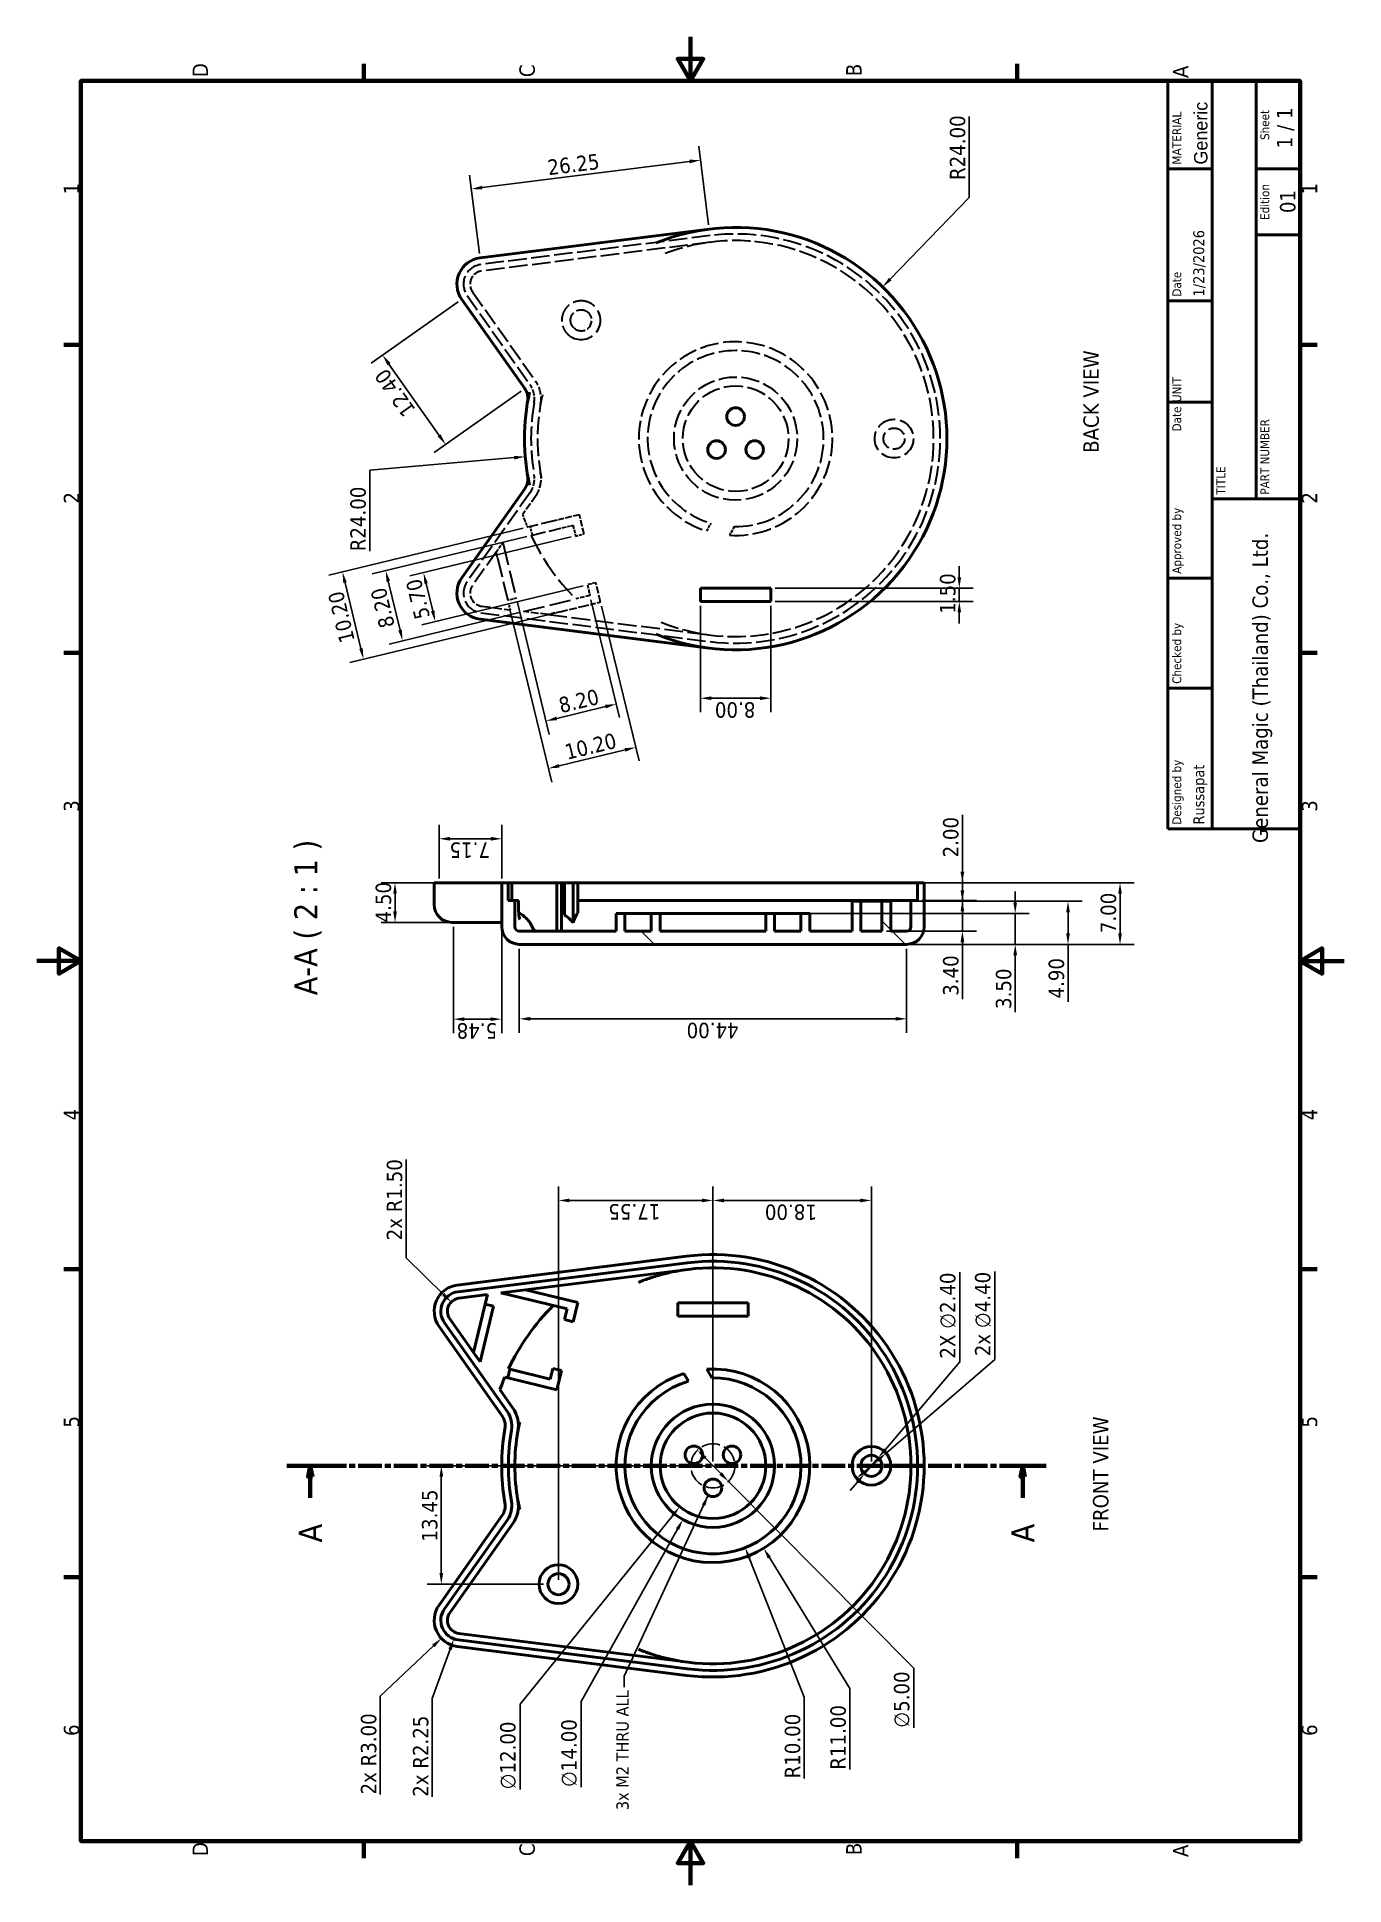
# Model space of a CAD drawing. Header units: millimetres. Extents: x -149 to 0, y 0 to 210.
import ezdxf
from ezdxf.enums import TextEntityAlignment as Align

# ---------------------------------------------------------------- set-up
doc = ezdxf.new("R2018")
doc.units = ezdxf.units.MM
doc.header["$LTSCALE"] = 0.5
doc.linetypes.add('CHAIN', pattern=[0.3543, 0.2362, -0.0295, 0.0591, -0.0295])
doc.linetypes.add('DASHED', pattern=[0.2068, 0.1655, -0.0413])
for name, color, linetype, lineweight in [('Border (ISO)', 7, 'Continuous', 70), ('Dimension (ISO)', 7, 'Continuous', 25), ('Hatch (ISO)', 7, 'Continuous', 18), ('Hidden (ISO)', 7, 'DASHED', 35), ('Section Line (ISO)', 7, 'CHAIN', 70), ('Sketch Geometry (ISO)', 7, 'Continuous', 25), ('Symbol (ISO)', 7, 'Continuous', 25), ('Title (ISO)', 7, 'Continuous', 50), ('Visible (ISO)', 7, 'Continuous', 50)]:
    doc.layers.add(name, color=color, linetype=linetype, lineweight=lineweight)
doc.styles.add('Label Text (ISO)', font='tahoma.ttf')
doc.styles.add('Note Text (ISO)', font='tahoma.ttf')
doc.styles.add('Text Style35', font='tahoma.ttf')
doc.styles.add('Text Style39', font='tahoma.ttf')
doc.styles.add('Text Style41', font='tahoma.ttf')
doc.dimstyles.new('Default (ISO)', dxfattribs={"dimscale": 0.5, "dimtxt": 3.5, "dimasz": 2.5, "dimexe": 3.175, "dimexo": 1, "dimgap": 0.762, "dimtad": 1, "dimtxsty": 'Note Text (ISO)', "dimcen": 2.5, "dimdle": 10, "dimclrd": 256, "dimclre": 256, "dimclrt": 256, "dimazin": 3, "dimtfac": 1.001486, "dimtmove": 0, "dimatfit": 3, "dimfxl": 0, "dimlwd": -1, "dimlwe": -1})
doc.dimstyles.new('Default - Method 1b (ISO)$7', dxfattribs={"dimscale": 0.5, "dimtxt": 3.5, "dimasz": 2.5, "dimexe": 3.175, "dimexo": 0, "dimgap": 0.762, "dimtad": 1, "dimtxsty": 'Note Text (ISO)', "dimcen": 2.5, "dimdle": 10, "dimclrd": 256, "dimclre": 256, "dimclrt": 256, "dimazin": 2, "dimtfac": 1, "dimtmove": 0, "dimatfit": 3, "dimfxl": 0, "dimlwd": -1, "dimlwe": -1})

msp = doc.modelspace()

# ---------------------------------------------------------------- texts
at = {"layer": 'Symbol (ISO)', "rotation": 90, "style": 'Note Text (ISO)'}
for s, insert, char_height, width, attachment_point in [('\\fTahoma|b0|i0;01', (-7.2737, 189.99), 1.75, 2.626418, 1), ('\\fTahoma|b0|i0;BACK VIEW', (-29.6124, 162.741), 1.75, 12.327999, 1), ('\\fTahoma|b0|i0;FRONT VIEW', (-28.5248, 40.1769), 1.75, 14.069489, 1), ('\\fTahoma|b0|i0;{\\H1.3950;3x M2 THRU ALL}', (-82.6734, 22.1188), 1.395, 14.242792, 3)]:
    msp.add_mtext(s, dxfattribs=dict(at, insert=insert, char_height=char_height, width=width, attachment_point=attachment_point))
at = {"layer": 'Symbol (ISO)', "insert": (-116.1651, 101.1001), "char_height": 2.625, "attachment_point": 7, "rotation": 90, "style": 'Label Text (ISO)'}
msp.add_mtext('A-A ( 2 : 1 ) ', dxfattribs=at)

# ---------------------------------------------------------------- blocks, each defined once
blk = doc.blocks.new('Borders Default Border')
at = {"layer": 'Border (ISO)'}
for p, q in [((70, 287), (70, 290.9)), ((140, 287), (140, 290.9)), ((280, 287), (280, 290.9)), ((350, 287), (350, 290.9)), ((10, 222.75), (6.1, 222.75)), ((410, 222.75), (413.9, 222.75)), ((10, 74.25), (6.1, 74.25)), ((410, 74.25), (413.9, 74.25)), ((70, 10), (70, 6.1)), ((140, 10), (140, 6.1)), ((280, 10), (280, 6.1)), ((350, 10), (350, 6.1))]:
    blk.add_line(p, q, dxfattribs=at)
at = {"layer": 'Border (ISO)', "flags": 128}
for points in [[(210, 297), (210, 287), (207.11, 292), (212.89, 292), (210, 287)], [(10, 10), (10, 287), (410, 287), (410, 10), (10, 10)], [(0, 148.5), (10, 148.5), (5, 151.39), (5, 145.61), (10, 148.5)], [(420, 148.5), (410, 148.5), (415, 151.39), (415, 145.61), (410, 148.5)], [(210, 0), (210, 10), (207.11, 5), (212.89, 5), (210, 10)]]:
    blk.add_lwpolyline(points, dxfattribs=at)
at = {"layer": 'Border (ISO)', "char_height": 3.5, "attachment_point": 7, "style": 'Note Text (ISO)'}
for s, insert in [('6', (33.88, 287.33)), ('5', (103.98, 287.33)), ('4', (173.78, 287.4)), ('3', (243.91, 287.33)), ('2', (313.94, 287.4)), ('1', (384.21, 287.4)), ('D', (6.57, 258.13)), ('D', (410.87, 258.13)), ('C', (6.56, 183.81)), ('C', (410.86, 183.81)), ('B', (6.78, 109.63)), ('B', (411.08, 109.63)), ('A', (6.36, 35.38)), ('A', (410.66, 35.38)), ('6', (33.88, 6.03)), ('5', (103.98, 6.03)), ('4', (173.78, 6.1)), ('3', (243.91, 6.03)), ('2', (313.94, 6.1)), ('1', (384.21, 6.1))]:
    blk.add_mtext(s, dxfattribs=dict(at, insert=insert))
blk = doc.blocks.new('Title Blocks ISO')
at = {"layer": 'Title (ISO)'}
for p, q in [((275.72, 130), (105.72, 130)), ((105.72, 130), (105.72, 100)), ((137.72, 120), (137.72, 130)), ((162.72, 120), (162.72, 130)), ((202.72, 120), (202.72, 130)), ((225.72, 120), (225.72, 130)), ((255.72, 120), (255.72, 130)), ((275.72, 100), (275.72, 130)), ((105.72, 120), (275.72, 120)), ((180.72, 120), (180.72, 100)), ((275.72, 110), (180.72, 110)), ((240.72, 100), (240.72, 110)), ((255.72, 100), (255.72, 110)), ((105.72, 100), (275.72, 100))]:
    blk.add_line(p, q, dxfattribs=at)
at = {"layer": 'Title (ISO)', "style": 'Text Style41'}
for s, p in [('Designed by', (106.72, 129)), ('Checked by', (138.72, 129)), ('Approved by', (163.72, 129)), ('Date', (226.72, 129))]:
    blk.add_text(s, height=2, dxfattribs=at).set_placement(p, align=Align.TOP_LEFT)
blk.add_text('Date', height=2, dxfattribs=at).set_placement((201.72, 129), align=Align.TOP_RIGHT)
for s, p in [('Edition', (248.22, 109)), ('Sheet', (265.72, 109))]:
    blk.add_text(s, height=2, dxfattribs=at).set_placement(p, align=Align.TOP_CENTER)
at = {"layer": 'Title (ISO)', "style": 'Note Text (ISO)'}
blk.add_text('1 / 1 ', height=3.5, dxfattribs=at).set_placement((265.72, 103.5), align=Align.MIDDLE_CENTER)
at = {"layer": 'Title (ISO)', "attachment_point": 1, "style": 'Note Text (ISO)'}
for s, insert, char_height in [('\\fTahoma|b0|i0;{\\H2.0300;UNIT}', (202.72, 129), 2.03), ('\\fTahoma|b0|i0;{\\H2.0300;MATERIAL}', (256.72, 129), 2.03), ('\\fTahoma|b0|i0;{\\H2.0000;TITLE}', (181.72, 119), 2), ('\\fTahoma|b0|i0;{\\H2.0000;PART NUMBER}', (181.72, 109), 2)]:
    blk.add_mtext(s, dxfattribs=dict(at, insert=insert, char_height=char_height))
at = {"layer": 'Title (ISO)', "insert": (137.79, 108.55), "char_height": 3.5, "width": 73.3779, "attachment_point": 5, "style": 'Note Text (ISO)'}
blk.add_mtext('\\fTahoma|b0|i0;General Magic (Thailand) Co., Ltd.', dxfattribs=at)
at = {"layer": 'Title (ISO)', "style": 'Text Style39'}
for tag, p in [('AUTHOR', (106.72, 121)), ('CHECKED_BY', (138.72, 121)), ('ENG_APPROVED_BY', (163.72, 121)), ('CREATION_DATE', (226.72, 121))]:
    blk.add_attdef(tag, text='', height=2.5, dxfattribs=at).set_placement(p, align=Align.BOTTOM_LEFT)
blk.add_attdef('ENG_APPROVAL_DATE', text='', height=2.5, dxfattribs=at).set_placement((201.72, 121), align=Align.BOTTOM_RIGHT)
at = {"layer": 'Title (ISO)', "style": 'Text Style35'}
blk.add_attdef('MATERIAL', text='', height=3.05, dxfattribs=at).set_placement((256.72, 124.08), align=Align.TOP_LEFT)
at = {"layer": 'Title (ISO)', "style": 'Note Text (ISO)'}
for tag, p in [('TITLE', (228.22, 115)), ('REVISION_NUMBER', (248.22, 103.5))]:
    blk.add_attdef(tag, text='', height=3.5, dxfattribs=at).set_placement(p, align=Align.MIDDLE_CENTER)
blk.add_attdef('PART_NUMBER', text='', height=3.5, dxfattribs=at).set_placement((181.72, 105), align=Align.MIDDLE_LEFT)
blk = doc.blocks.new('*D7')
at = {"layer": 'Defpoints', "color": 0, "transparency": 16777216}
for p in [(-73.46, 49.41), (-69.94, 45.86)]:
    blk.add_point(p, dxfattribs=at)
at = {"layer": 'Dimension (ISO)', "transparency": 16777216}
for p, q in [((-72.58, 48.53), (-70.82, 46.75)), ((-69.94, 45.86), (-48.88, 24.64)), ((-48.88, 24.64), (-48.88, 17.88))]:
    blk.add_line(p, q, dxfattribs=at)
for points in [[(-72.73, 48.38), (-72.43, 48.67), (-73.46, 49.41)], [(-70.97, 46.6), (-70.67, 46.9), (-69.94, 45.86)]]:
    blk.add_solid(points, dxfattribs=at)
at = {"layer": 'Dimension (ISO)', "transparency": 16777216, "insert": (-51.14, 17.88), "char_height": 1.75, "attachment_point": 1, "rotation": 90, "style": 'Note Text (ISO)'}
blk.add_mtext('\\A1;∅5.00', dxfattribs=at)
blk = doc.blocks.new('*D8')
at = {"layer": 'Defpoints', "color": 0, "transparency": 16777216}
for p in [(-102.56, 47.64), (-71.7, 47.64), (-90.45, 34.19)]:
    blk.add_point(p, dxfattribs=at)
at = {"layer": 'Dimension (ISO)', "transparency": 16777216}
for p, q in [((-72.2, 47.64), (-104.15, 47.64)), ((-102.56, 35.44), (-102.56, 46.39)), ((-90.95, 34.19), (-104.15, 34.19))]:
    blk.add_line(p, q, dxfattribs=at)
for points in [[(-102.77, 46.39), (-102.35, 46.39), (-102.56, 47.64)], [(-102.77, 35.44), (-102.35, 35.44), (-102.56, 34.19)]]:
    blk.add_solid(points, dxfattribs=at)
at = {"layer": 'Dimension (ISO)', "transparency": 16777216, "insert": (-104.76, 39.03), "char_height": 1.75, "attachment_point": 1, "rotation": 90, "style": 'Note Text (ISO)'}
blk.add_mtext('\\A1;13.45', dxfattribs=at)
blk = doc.blocks.new('*D9')
at = {"layer": 'Defpoints', "color": 0, "transparency": 16777216}
for p in [(-89.25, 77.79), (-71.7, 47.64), (-89.25, 34.19)]:
    blk.add_point(p, dxfattribs=at)
at = {"layer": 'Dimension (ISO)', "transparency": 16777216}
for p, q in [((-89.25, 34.69), (-89.25, 79.38)), ((-72.95, 77.79), (-88, 77.79)), ((-71.7, 48.14), (-71.7, 79.38))]:
    blk.add_line(p, q, dxfattribs=at)
for points in [[(-88, 77.58), (-88, 78), (-89.25, 77.79)], [(-72.95, 77.58), (-72.95, 78), (-71.7, 77.79)]]:
    blk.add_solid(points, dxfattribs=at)
at = {"layer": 'Dimension (ISO)', "transparency": 16777216, "insert": (-77.68, 75.62), "char_height": 1.75, "attachment_point": 1, "rotation": 180, "style": 'Note Text (ISO)'}
blk.add_mtext('\\A1;17.55', dxfattribs=at)
blk = doc.blocks.new('2dTransSection0')
at = {"layer": 'Section Line (ISO)', "linetype": 'CHAIN', "ltscale": 45.695759}
blk.add_line((95.28, 240.19), (95.28, 67.7), dxfattribs=at)
at = {"layer": 'Section Line (ISO)', "linetype": 'Continuous', "lineweight": 140}
for p, q in [((95.28, 240.19), (95.28, 229.6)), ((95.28, 78.29), (95.28, 67.7))]:
    blk.add_line(p, q, dxfattribs=at)
at = {"layer": 'Section Line (ISO)', "linetype": 'Continuous'}
for p, q in [((95.28, 234.9), (92.78, 235.4)), ((92.78, 235.4), (92.78, 234.4)), ((87.99, 234.9), (92.78, 234.9)), ((92.78, 234.9), (95.28, 234.9)), ((92.78, 234.4), (95.28, 234.9)), ((87.99, 73), (92.78, 73)), ((95.28, 73), (92.78, 73.5)), ((92.78, 73.5), (92.78, 72.5)), ((92.78, 73), (95.28, 73)), ((92.78, 72.5), (95.28, 73))]:
    blk.add_line(p, q, dxfattribs=at)
at = {"layer": 'Section Line (ISO)', "linetype": 'Continuous', "flags": 128}
for points in [[(92.78, 234.4), (95.28, 234.9), (92.78, 235.4), (92.78, 234.4)], [(92.78, 72.5), (95.28, 73), (92.78, 73.5), (92.78, 72.5)]]:
    blk.add_lwpolyline(points, dxfattribs=at)
at = {"layer": 'Section Line (ISO)'}
for points in [[(92.78, 234.4), (95.28, 234.9), (92.78, 235.4), (92.78, 234.4)], [(92.78, 72.5), (95.28, 73), (92.78, 73.5), (92.78, 72.5)]]:
    blk.add_solid(points, dxfattribs=at)
at = {"layer": 'Section Line (ISO)', "char_height": 5.25, "attachment_point": 7, "style": 'Label Text (ISO)'}
for insert in [(77.87, 232.27), (77.87, 70.37)]:
    blk.add_mtext('A ', dxfattribs=dict(at, insert=insert))
blk = doc.blocks.new('*D11')
at = {"layer": 'Defpoints', "color": 0, "transparency": 16777216}
for p in [(-61.7, 110.39), (-49.7, 106.89), (-37.36, 106.89)]:
    blk.add_point(p, dxfattribs=at)
at = {"layer": 'Dimension (ISO)', "transparency": 16777216}
for p, q in [((-37.36, 111.64), (-37.36, 112.89)), ((-61.2, 110.39), (-35.77, 110.39)), ((-37.36, 110.39), (-37.36, 106.89)), ((-49.2, 106.89), (-35.77, 106.89)), ((-37.36, 105.64), (-37.36, 99.17))]:
    blk.add_line(p, q, dxfattribs=at)
for points in [[(-37.57, 111.64), (-37.15, 111.64), (-37.36, 110.39)], [(-37.57, 105.64), (-37.15, 105.64), (-37.36, 106.89)]]:
    blk.add_solid(points, dxfattribs=at)
at = {"layer": 'Dimension (ISO)', "transparency": 16777216, "insert": (-39.56, 99.55), "char_height": 1.75, "attachment_point": 1, "rotation": 90, "style": 'Note Text (ISO)'}
blk.add_mtext('\\A1;3.50', dxfattribs=at)
blk = doc.blocks.new('*D12')
at = {"layer": 'Defpoints', "color": 0, "transparency": 16777216}
for p in [(-52.5, 111.79), (-49.7, 106.89), (-31.36, 106.89)]:
    blk.add_point(p, dxfattribs=at)
at = {"layer": 'Dimension (ISO)', "transparency": 16777216}
for p, q in [((-52, 111.79), (-29.77, 111.79)), ((-31.36, 110.54), (-31.36, 108.14)), ((-49.2, 106.89), (-29.77, 106.89)), ((-31.36, 106.89), (-31.36, 100.35))]:
    blk.add_line(p, q, dxfattribs=at)
for points in [[(-31.57, 110.54), (-31.15, 110.54), (-31.36, 111.79)], [(-31.57, 108.14), (-31.15, 108.14), (-31.36, 106.89)]]:
    blk.add_solid(points, dxfattribs=at)
at = {"layer": 'Dimension (ISO)', "transparency": 16777216, "insert": (-33.56, 100.74), "char_height": 1.75, "attachment_point": 1, "rotation": 90, "style": 'Note Text (ISO)'}
blk.add_mtext('\\A1;4.90', dxfattribs=at)
blk = doc.blocks.new('*D13')
at = {"layer": 'Defpoints', "color": 0, "transparency": 16777216}
for p in [(-71.7, 77.79), (-71.7, 47.64), (-53.7, 47.64)]:
    blk.add_point(p, dxfattribs=at)
at = {"layer": 'Dimension (ISO)', "transparency": 16777216}
for p, q in [((-71.7, 48.14), (-71.7, 79.38)), ((-54.95, 77.79), (-70.45, 77.79)), ((-53.7, 48.14), (-53.7, 79.38))]:
    blk.add_line(p, q, dxfattribs=at)
for points in [[(-70.45, 77.58), (-70.45, 78), (-71.7, 77.79)], [(-54.95, 77.58), (-54.95, 78), (-53.7, 77.79)]]:
    blk.add_solid(points, dxfattribs=at)
at = {"layer": 'Dimension (ISO)', "transparency": 16777216, "insert": (-59.89, 75.58), "char_height": 1.75, "attachment_point": 1, "rotation": 180, "style": 'Note Text (ISO)'}
blk.add_mtext('\\A1;18.00', dxfattribs=at)
blk = doc.blocks.new('*D14')
at = {"layer": 'Defpoints', "color": 0, "transparency": 16777216}
for p in [(-71.7, 47.64), (-65.94, 38.27)]:
    blk.add_point(p, dxfattribs=at)
at = {"layer": 'Dimension (ISO)', "transparency": 16777216}
for p, q in [((-56.15, 22.33), (-65.29, 37.2)), ((-56.15, 13.11), (-56.15, 22.33))]:
    blk.add_line(p, q, dxfattribs=at)
blk.add_solid([(-65.47, 37.09), (-65.11, 37.31), (-65.94, 38.27)], dxfattribs=at)
at = {"layer": 'Dimension (ISO)', "transparency": 16777216, "insert": (-58.36, 13.11), "char_height": 1.75, "attachment_point": 1, "rotation": 90, "style": 'Note Text (ISO)'}
blk.add_mtext('\\A1;R11.00', dxfattribs=at)
blk = doc.blocks.new('*D15')
at = {"layer": 'Defpoints', "color": 0, "transparency": 16777216}
for p in [(-71.7, 47.64), (-68.04, 38.33)]:
    blk.add_point(p, dxfattribs=at)
at = {"layer": 'Dimension (ISO)', "transparency": 16777216}
for p, q in [((-61.34, 21.34), (-67.58, 37.17)), ((-61.34, 12.12), (-61.34, 21.34))]:
    blk.add_line(p, q, dxfattribs=at)
blk.add_solid([(-67.77, 37.1), (-67.38, 37.25), (-68.04, 38.33)], dxfattribs=at)
at = {"layer": 'Dimension (ISO)', "transparency": 16777216, "insert": (-63.54, 12.12), "char_height": 1.75, "attachment_point": 1, "rotation": 90, "style": 'Note Text (ISO)'}
blk.add_mtext('\\A1;R10.00', dxfattribs=at)
blk = doc.blocks.new('*D16')
at = {"layer": 'Defpoints', "color": 0, "transparency": 16777216}
for p in [(-68.29, 53.75), (-75.12, 41.53)]:
    blk.add_point(p, dxfattribs=at)
at = {"layer": 'Dimension (ISO)', "transparency": 16777216}
for p, q in [((-71.66, 47.64), (-71.75, 47.64)), ((-71.7, 47.59), (-71.7, 47.68)), ((-86.67, 20.84), (-75.72, 40.44)), ((-86.67, 11.14), (-86.67, 20.84))]:
    blk.add_line(p, q, dxfattribs=at)
blk.add_solid([(-75.91, 40.54), (-75.54, 40.33), (-75.12, 41.53)], dxfattribs=at)
at = {"layer": 'Dimension (ISO)', "transparency": 16777216, "insert": (-88.94, 11.14), "char_height": 1.75, "attachment_point": 1, "rotation": 90, "style": 'Note Text (ISO)'}
blk.add_mtext('\\A1;∅14.00', dxfattribs=at)
blk = doc.blocks.new('*D17')
at = {"layer": 'Defpoints', "color": 0, "transparency": 16777216}
for p in [(-67.93, 52.3), (-75.48, 42.98)]:
    blk.add_point(p, dxfattribs=at)
at = {"layer": 'Dimension (ISO)', "transparency": 16777216}
for p, q in [((-71.66, 47.64), (-71.75, 47.64)), ((-71.7, 47.59), (-71.7, 47.68)), ((-93.61, 20.57), (-76.26, 42)), ((-93.61, 10.87), (-93.61, 20.57))]:
    blk.add_line(p, q, dxfattribs=at)
blk.add_solid([(-76.42, 42.13), (-76.1, 41.87), (-75.48, 42.98)], dxfattribs=at)
at = {"layer": 'Dimension (ISO)', "transparency": 16777216, "insert": (-95.88, 10.87), "char_height": 1.75, "attachment_point": 1, "rotation": 90, "style": 'Note Text (ISO)'}
blk.add_mtext('\\A1;∅12.00', dxfattribs=at)
blk = doc.blocks.new('*D18')
at = {"layer": 'Defpoints', "color": 0, "transparency": 16777216}
for p in [(-52.92, 48.55), (-54.48, 46.73)]:
    blk.add_point(p, dxfattribs=at)
at = {"layer": 'Dimension (ISO)', "transparency": 16777216}
for p, q in [((-43.65, 59.44), (-43.65, 69.63)), ((-52.11, 49.5), (-43.65, 59.44)), ((-54.48, 46.73), (-52.92, 48.55)), ((-55.29, 45.77), (-56.1, 44.82))]:
    blk.add_line(p, q, dxfattribs=at)
for points in [[(-52.27, 49.64), (-51.95, 49.37), (-52.92, 48.55)], [(-55.45, 45.91), (-55.13, 45.64), (-54.48, 46.73)]]:
    blk.add_solid(points, dxfattribs=at)
at = {"layer": 'Dimension (ISO)', "transparency": 16777216, "insert": (-45.91, 59.82), "char_height": 1.75, "attachment_point": 1, "rotation": 90, "style": 'Note Text (ISO)'}
blk.add_mtext('\\A1;\\fTahoma|b0|i0;2X ∅2.40 ', dxfattribs=at)
blk = doc.blocks.new('*D19')
at = {"layer": 'Defpoints', "color": 0, "transparency": 16777216}
for p in [(-100.37, 30.08), (-102.55, 28.03)]:
    blk.add_point(p, dxfattribs=at)
at = {"layer": 'Dimension (ISO)', "transparency": 16777216}
for p, q in [((-109.5, 21.48), (-103.46, 27.17)), ((-109.5, 10.29), (-109.5, 21.48))]:
    blk.add_line(p, q, dxfattribs=at)
blk.add_solid([(-103.6, 27.32), (-103.32, 27.02), (-102.55, 28.03)], dxfattribs=at)
at = {"layer": 'Dimension (ISO)', "transparency": 16777216, "insert": (-111.7, 10.29), "char_height": 1.75, "attachment_point": 1, "rotation": 90, "style": 'Note Text (ISO)'}
blk.add_mtext('\\A1;\\fTahoma|b0|i0;2x R3.00', dxfattribs=at)
blk = doc.blocks.new('*D20')
at = {"layer": 'Defpoints', "color": 0, "transparency": 16777216}
for p in [(-100.37, 30.08), (-101.13, 27.97)]:
    blk.add_point(p, dxfattribs=at)
at = {"layer": 'Dimension (ISO)', "transparency": 16777216}
for p, q in [((-103.59, 21.2), (-101.56, 26.79)), ((-103.59, 10.03), (-103.59, 21.2))]:
    blk.add_line(p, q, dxfattribs=at)
blk.add_solid([(-101.76, 26.86), (-101.36, 26.72), (-101.13, 27.97)], dxfattribs=at)
at = {"layer": 'Dimension (ISO)', "transparency": 16777216, "insert": (-105.79, 10.03), "char_height": 1.75, "attachment_point": 1, "rotation": 90, "style": 'Note Text (ISO)'}
blk.add_mtext('\\A1;\\fTahoma|b0|i0;2x R2.25', dxfattribs=at)
blk = doc.blocks.new('*D21')
at = {"layer": 'Defpoints', "color": 0, "transparency": 16777216}
for p in [(-101.44, 66.24), (-100.37, 65.19)]:
    blk.add_point(p, dxfattribs=at)
at = {"layer": 'Dimension (ISO)', "transparency": 16777216}
for p, q in [((-106.56, 82.45), (-106.56, 71.26)), ((-106.56, 71.26), (-102.33, 67.12))]:
    blk.add_line(p, q, dxfattribs=at)
blk.add_solid([(-102.48, 66.97), (-102.19, 67.27), (-101.44, 66.24)], dxfattribs=at)
at = {"layer": 'Dimension (ISO)', "transparency": 16777216, "insert": (-108.76, 73.26), "char_height": 1.75, "attachment_point": 1, "rotation": 90, "style": 'Note Text (ISO)'}
blk.add_mtext('\\A1;\\fTahoma|b0|i0;2x R1.50', dxfattribs=at)
blk = doc.blocks.new('*D22')
at = {"layer": 'Defpoints', "color": 0, "transparency": 16777216}
for p in [(-52.03, 49.07), (-55.37, 46.2)]:
    blk.add_point(p, dxfattribs=at)
at = {"layer": 'Dimension (ISO)', "transparency": 16777216}
for p, q in [((-39.67, 59.71), (-39.67, 69.7)), ((-52.03, 49.07), (-39.67, 59.71)), ((-54.42, 47.02), (-52.98, 48.26))]:
    blk.add_line(p, q, dxfattribs=at)
for points in [[(-53.12, 48.42), (-52.85, 48.1), (-52.03, 49.07)], [(-54.56, 47.18), (-54.29, 46.86), (-55.37, 46.2)]]:
    blk.add_solid(points, dxfattribs=at)
at = {"layer": 'Dimension (ISO)', "transparency": 16777216, "insert": (-41.93, 60.09), "char_height": 1.75, "attachment_point": 1, "rotation": 90, "style": 'Note Text (ISO)'}
blk.add_mtext('\\A1;\\fTahoma|b0|i0;2x ∅4.40', dxfattribs=at)
blk = doc.blocks.new('*D23')
at = {"layer": 'Defpoints', "color": 0, "transparency": 16777216}
for p in [(-52.5, 111.79), (-52.5, 108.39), (-43.36, 108.39)]:
    blk.add_point(p, dxfattribs=at)
at = {"layer": 'Dimension (ISO)', "transparency": 16777216}
for p, q in [((-43.36, 113.04), (-43.36, 114.29)), ((-52, 111.79), (-41.77, 111.79)), ((-43.36, 111.79), (-43.36, 108.39)), ((-52, 108.39), (-41.77, 108.39)), ((-43.36, 107.14), (-43.36, 100.67))]:
    blk.add_line(p, q, dxfattribs=at)
for points in [[(-43.57, 113.04), (-43.15, 113.04), (-43.36, 111.79)], [(-43.57, 107.14), (-43.15, 107.14), (-43.36, 108.39)]]:
    blk.add_solid(points, dxfattribs=at)
at = {"layer": 'Dimension (ISO)', "transparency": 16777216, "insert": (-45.56, 101.05), "char_height": 1.75, "attachment_point": 1, "rotation": 90, "style": 'Note Text (ISO)'}
blk.add_mtext('\\A1;3.40', dxfattribs=at)
blk = doc.blocks.new('*D24')
at = {"layer": 'Defpoints', "color": 0, "transparency": 16777216}
for p in [(-48.45, 113.89), (-48.45, 111.89), (-43.36, 111.89)]:
    blk.add_point(p, dxfattribs=at)
at = {"layer": 'Dimension (ISO)', "transparency": 16777216}
for p, q in [((-43.36, 115.14), (-43.36, 121.6)), ((-47.95, 113.89), (-41.77, 113.89)), ((-43.36, 111.89), (-43.36, 113.89)), ((-47.95, 111.89), (-41.77, 111.89)), ((-43.36, 110.64), (-43.36, 109.39))]:
    blk.add_line(p, q, dxfattribs=at)
for points in [[(-43.57, 115.14), (-43.15, 115.14), (-43.36, 113.89)], [(-43.57, 110.64), (-43.15, 110.64), (-43.36, 111.89)]]:
    blk.add_solid(points, dxfattribs=at)
at = {"layer": 'Dimension (ISO)', "transparency": 16777216, "insert": (-45.56, 116.77), "char_height": 1.75, "attachment_point": 1, "rotation": 90, "style": 'Note Text (ISO)'}
blk.add_mtext('\\A1;2.00', dxfattribs=at)
blk = doc.blocks.new('*D25')
at = {"layer": 'Defpoints', "color": 0, "transparency": 16777216}
for p in [(-65.12, 147.36), (-65.12, 145.86), (-43.71, 145.86)]:
    blk.add_point(p, dxfattribs=at)
at = {"layer": 'Dimension (ISO)', "transparency": 16777216}
for p, q in [((-43.71, 148.61), (-43.71, 149.86)), ((-64.62, 147.36), (-42.12, 147.36)), ((-43.71, 147.36), (-43.71, 145.86)), ((-64.62, 145.86), (-42.12, 145.86)), ((-43.71, 144.61), (-43.71, 143.36))]:
    blk.add_line(p, q, dxfattribs=at)
for points in [[(-43.92, 148.61), (-43.5, 148.61), (-43.71, 147.36)], [(-43.92, 144.61), (-43.5, 144.61), (-43.71, 145.86)]]:
    blk.add_solid(points, dxfattribs=at)
at = {"layer": 'Dimension (ISO)', "transparency": 16777216, "insert": (-45.91, 144.46), "char_height": 1.75, "attachment_point": 1, "rotation": 90, "style": 'Note Text (ISO)'}
blk.add_mtext('\\A1;1.50', dxfattribs=at)
blk = doc.blocks.new('*D26')
at = {"layer": 'Defpoints', "color": 0, "transparency": 16777216}
for p in [(-73.12, 145.86), (-65.12, 145.86), (-73.12, 134.86)]:
    blk.add_point(p, dxfattribs=at)
at = {"layer": 'Dimension (ISO)', "transparency": 16777216}
for p, q in [((-73.12, 145.36), (-73.12, 133.27)), ((-65.12, 145.36), (-65.12, 133.27)), ((-66.37, 134.86), (-71.87, 134.86))]:
    blk.add_line(p, q, dxfattribs=at)
for points in [[(-71.87, 134.65), (-71.87, 135.07), (-73.12, 134.86)], [(-66.37, 134.65), (-66.37, 135.07), (-65.12, 134.86)]]:
    blk.add_solid(points, dxfattribs=at)
at = {"layer": 'Dimension (ISO)', "transparency": 16777216, "insert": (-66.88, 132.65), "char_height": 1.75, "attachment_point": 1, "rotation": 180, "style": 'Note Text (ISO)'}
blk.add_mtext('\\A1;8.00', dxfattribs=at)
blk = doc.blocks.new('*D27')
at = {"layer": 'Defpoints', "color": 0, "transparency": 16777216}
for p in [(-69.12, 164.36), (-93.04, 162.3)]:
    blk.add_point(p, dxfattribs=at)
at = {"layer": 'Dimension (ISO)', "transparency": 16777216}
for p, q in [((-110.7, 160.78), (-94.28, 162.2)), ((-110.7, 151.56), (-110.7, 160.78))]:
    blk.add_line(p, q, dxfattribs=at)
blk.add_solid([(-94.3, 162.4), (-94.26, 161.99), (-93.04, 162.3)], dxfattribs=at)
at = {"layer": 'Dimension (ISO)', "transparency": 16777216, "insert": (-112.9, 151.56), "char_height": 1.75, "attachment_point": 1, "rotation": 90, "style": 'Note Text (ISO)'}
blk.add_mtext('\\A1;R24.00', dxfattribs=at)
blk = doc.blocks.new('*D28')
at = {"layer": 'Defpoints', "color": 0, "transparency": 16777216}
for p in [(-52.42, 181.59), (-69.12, 164.36)]:
    blk.add_point(p, dxfattribs=at)
at = {"layer": 'Dimension (ISO)', "transparency": 16777216}
for p, q in [((-42.59, 200.96), (-42.59, 191.74)), ((-42.59, 191.74), (-51.55, 182.49))]:
    blk.add_line(p, q, dxfattribs=at)
blk.add_solid([(-51.7, 182.64), (-51.4, 182.35), (-52.42, 181.59)], dxfattribs=at)
at = {"layer": 'Dimension (ISO)', "transparency": 16777216, "insert": (-44.79, 193.75), "char_height": 1.75, "attachment_point": 1, "rotation": 90, "style": 'Note Text (ISO)'}
blk.add_mtext('\\A1;R24.00', dxfattribs=at)
blk = doc.blocks.new('*D29')
at = {"layer": 'Defpoints', "color": 0, "transparency": 16777216}
for p in [(-92.78, 154.29), (-113.79, 149.21), (-89.04, 144.7)]:
    blk.add_point(p, dxfattribs=at)
at = {"layer": 'Dimension (ISO)', "transparency": 16777216}
for p, q in [((-93.26, 154.17), (-115.34, 148.84)), ((-111.69, 140.51), (-113.5, 147.99)), ((-89.53, 144.58), (-112.94, 138.92))]:
    blk.add_line(p, q, dxfattribs=at)
for points in [[(-113.7, 147.95), (-113.3, 148.04), (-113.79, 149.21)], [(-111.89, 140.46), (-111.49, 140.56), (-111.4, 139.29)]]:
    blk.add_solid(points, dxfattribs=at)
at = {"layer": 'Dimension (ISO)', "transparency": 16777216, "insert": (-114.08, 141), "char_height": 1.75, "attachment_point": 1, "rotation": 103.58, "style": 'Note Text (ISO)'}
blk.add_mtext('\\A1;10.20', dxfattribs=at)
blk = doc.blocks.new('*D30')
at = {"layer": 'Defpoints', "color": 0, "transparency": 16777216}
for p in [(-92.36, 153.36), (-108.88, 149.37), (-93.21, 144.72)]:
    blk.add_point(p, dxfattribs=at)
at = {"layer": 'Dimension (ISO)', "transparency": 16777216}
for p, q in [((-92.85, 153.24), (-110.43, 148.99)), ((-107.25, 142.61), (-108.59, 148.15)), ((-93.7, 144.6), (-108.5, 141.02))]:
    blk.add_line(p, q, dxfattribs=at)
for points in [[(-108.79, 148.1), (-108.39, 148.2), (-108.88, 149.37)], [(-107.45, 142.56), (-107.05, 142.66), (-106.96, 141.4)]]:
    blk.add_solid(points, dxfattribs=at)
at = {"layer": 'Dimension (ISO)', "transparency": 16777216, "insert": (-109.54, 142.68), "char_height": 1.75, "attachment_point": 1, "rotation": 103.58, "style": 'Note Text (ISO)'}
blk.add_mtext('\\A1;8.20', dxfattribs=at)
blk = doc.blocks.new('*D31')
at = {"layer": 'Defpoints', "color": 0, "transparency": 16777216}
for p in [(-94.87, 145.43), (-84.47, 145.8), (-90.39, 126.88)]:
    blk.add_point(p, dxfattribs=at)
at = {"layer": 'Dimension (ISO)', "transparency": 16777216}
for p, q in [((-94.76, 144.94), (-90.02, 125.34)), ((-84.35, 145.31), (-80.1, 127.73)), ((-81.69, 128.98), (-89.18, 127.17))]:
    blk.add_line(p, q, dxfattribs=at)
for points in [[(-81.74, 129.18), (-81.64, 128.78), (-80.48, 129.28)], [(-89.23, 127.38), (-89.13, 126.97), (-90.39, 126.88)]]:
    blk.add_solid(points, dxfattribs=at)
at = {"layer": 'Dimension (ISO)', "transparency": 16777216, "insert": (-88.68, 129.56), "char_height": 1.75, "attachment_point": 1, "rotation": 13.58, "style": 'Note Text (ISO)'}
blk.add_mtext('\\A1;10.20', dxfattribs=at)
blk = doc.blocks.new('*D32')
at = {"layer": 'Defpoints', "color": 0, "transparency": 16777216}
for p in [(-94.04, 146.23), (-85.68, 146.54), (-90.67, 132.27)]:
    blk.add_point(p, dxfattribs=at)
at = {"layer": 'Dimension (ISO)', "transparency": 16777216}
for p, q in [((-93.92, 145.74), (-90.29, 130.73)), ((-85.56, 146.05), (-82.32, 132.66)), ((-83.91, 133.91), (-89.45, 132.57))]:
    blk.add_line(p, q, dxfattribs=at)
for points in [[(-89.5, 132.77), (-89.4, 132.37), (-90.67, 132.27)], [(-83.96, 134.11), (-83.86, 133.7), (-82.7, 134.2)]]:
    blk.add_solid(points, dxfattribs=at)
at = {"layer": 'Dimension (ISO)', "transparency": 16777216, "insert": (-89.38, 134.86), "char_height": 1.75, "attachment_point": 1, "rotation": 13.58, "style": 'Note Text (ISO)'}
blk.add_mtext('\\A1;8.20', dxfattribs=at)
blk = doc.blocks.new('*D33')
at = {"layer": 'Defpoints', "color": 0, "transparency": 16777216}
for p in [(-87.31, 153.29), (-104.58, 149.12), (-85.97, 147.75)]:
    blk.add_point(p, dxfattribs=at)
at = {"layer": 'Dimension (ISO)', "transparency": 16777216}
for p, q in [((-87.79, 153.18), (-106.13, 148.75)), ((-86.46, 147.63), (-104.79, 143.21)), ((-103.54, 144.79), (-104.29, 147.9))]:
    blk.add_line(p, q, dxfattribs=at)
for points in [[(-104.49, 147.86), (-104.09, 147.95), (-104.58, 149.12)], [(-103.74, 144.74), (-103.34, 144.84), (-103.25, 143.58)]]:
    blk.add_solid(points, dxfattribs=at)
at = {"layer": 'Dimension (ISO)', "transparency": 16777216, "insert": (-105.54, 143.68), "char_height": 1.75, "attachment_point": 1, "rotation": 103.58, "style": 'Note Text (ISO)'}
blk.add_mtext('\\A1;5.70', dxfattribs=at)
blk = doc.blocks.new('*D34')
at = {"layer": 'Defpoints', "color": 0, "transparency": 16777216}
for p in [(-102.82, 113.89), (-107.82, 109.39), (-101.18, 109.39)]:
    blk.add_point(p, dxfattribs=at)
at = {"layer": 'Dimension (ISO)', "transparency": 16777216}
for p, q in [((-103.32, 113.89), (-109.41, 113.89)), ((-107.82, 112.64), (-107.82, 110.64)), ((-101.68, 109.39), (-109.41, 109.39))]:
    blk.add_line(p, q, dxfattribs=at)
for points in [[(-108.03, 112.64), (-107.61, 112.64), (-107.82, 113.89)], [(-108.03, 110.64), (-107.61, 110.64), (-107.82, 109.39)]]:
    blk.add_solid(points, dxfattribs=at)
at = {"layer": 'Dimension (ISO)', "transparency": 16777216, "insert": (-110.02, 109.38), "char_height": 1.75, "attachment_point": 1, "rotation": 90, "style": 'Note Text (ISO)'}
blk.add_mtext('\\A1;4.50', dxfattribs=at)
blk = doc.blocks.new('*D35')
at = {"layer": 'Defpoints', "color": 0, "transparency": 16777216}
for p in [(-101.18, 109.39), (-95.7, 109.39), (-95.7, 98.39)]:
    blk.add_point(p, dxfattribs=at)
at = {"layer": 'Dimension (ISO)', "transparency": 16777216}
for p, q in [((-101.18, 108.89), (-101.18, 96.8)), ((-95.7, 108.89), (-95.7, 96.8)), ((-99.93, 98.39), (-96.95, 98.39))]:
    blk.add_line(p, q, dxfattribs=at)
for points in [[(-99.93, 98.18), (-99.93, 98.6), (-101.18, 98.39)], [(-96.95, 98.18), (-96.95, 98.6), (-95.7, 98.39)]]:
    blk.add_solid(points, dxfattribs=at)
at = {"layer": 'Dimension (ISO)', "transparency": 16777216, "insert": (-96.22, 96.18), "char_height": 1.75, "attachment_point": 1, "rotation": 180, "style": 'Note Text (ISO)'}
blk.add_mtext('\\A1;5.48', dxfattribs=at)
blk = doc.blocks.new('*D36')
at = {"layer": 'Defpoints', "color": 0, "transparency": 16777216}
for p in [(-95.67, 118.89), (-102.82, 113.89), (-95.67, 113.89)]:
    blk.add_point(p, dxfattribs=at)
at = {"layer": 'Dimension (ISO)', "transparency": 16777216}
for p, q in [((-102.82, 114.39), (-102.82, 120.48)), ((-95.67, 114.39), (-95.67, 120.48)), ((-101.57, 118.89), (-96.92, 118.89))]:
    blk.add_line(p, q, dxfattribs=at)
for points in [[(-101.57, 118.68), (-101.57, 119.1), (-102.82, 118.89)], [(-96.92, 118.68), (-96.92, 119.1), (-95.67, 118.89)]]:
    blk.add_solid(points, dxfattribs=at)
at = {"layer": 'Dimension (ISO)', "transparency": 16777216, "insert": (-97.03, 116.72), "char_height": 1.75, "attachment_point": 1, "rotation": 180, "style": 'Note Text (ISO)'}
blk.add_mtext('\\A1;7.15', dxfattribs=at)
blk = doc.blocks.new('*D37')
at = {"layer": 'Defpoints', "color": 0, "transparency": 16777216}
for p in [(-93.7, 106.89), (-49.7, 106.89), (-49.7, 98.43)]:
    blk.add_point(p, dxfattribs=at)
at = {"layer": 'Dimension (ISO)', "transparency": 16777216}
for p, q in [((-93.7, 106.39), (-93.7, 96.84)), ((-49.7, 106.39), (-49.7, 96.84)), ((-92.45, 98.43), (-50.95, 98.43))]:
    blk.add_line(p, q, dxfattribs=at)
for points in [[(-92.45, 98.22), (-92.45, 98.64), (-93.7, 98.43)], [(-50.95, 98.22), (-50.95, 98.64), (-49.7, 98.43)]]:
    blk.add_solid(points, dxfattribs=at)
at = {"layer": 'Dimension (ISO)', "transparency": 16777216, "insert": (-68.78, 96.23), "char_height": 1.75, "attachment_point": 1, "rotation": 180, "style": 'Note Text (ISO)'}
blk.add_mtext('\\A1;44.00', dxfattribs=at)
blk = doc.blocks.new('*D38')
at = {"layer": 'Defpoints', "color": 0, "transparency": 16777216}
for p in [(-48.45, 113.89), (-25.45, 113.89), (-49.7, 106.89)]:
    blk.add_point(p, dxfattribs=at)
at = {"layer": 'Dimension (ISO)', "transparency": 16777216}
for p, q in [((-47.95, 113.89), (-23.86, 113.89)), ((-25.45, 108.14), (-25.45, 112.64)), ((-49.2, 106.89), (-23.86, 106.89))]:
    blk.add_line(p, q, dxfattribs=at)
for points in [[(-25.66, 112.64), (-25.24, 112.64), (-25.45, 113.89)], [(-25.66, 108.14), (-25.24, 108.14), (-25.45, 106.89)]]:
    blk.add_solid(points, dxfattribs=at)
at = {"layer": 'Dimension (ISO)', "transparency": 16777216, "insert": (-27.65, 108.16), "char_height": 1.75, "attachment_point": 1, "rotation": 90, "style": 'Note Text (ISO)'}
blk.add_mtext('\\A1;7.00', dxfattribs=at)
blk = doc.blocks.new('*D39')
at = {"layer": 'Defpoints', "color": 0, "transparency": 16777216}
for p in [(-99.15, 192.72), (-72.12, 188.17), (-98.17, 184.89)]:
    blk.add_point(p, dxfattribs=at)
at = {"layer": 'Dimension (ISO)', "transparency": 16777216}
for p, q in [((-72.19, 188.67), (-73.31, 197.58)), ((-74.35, 195.85), (-97.91, 192.88)), ((-98.23, 185.39), (-99.35, 194.3))]:
    blk.add_line(p, q, dxfattribs=at)
for points in [[(-74.38, 196.06), (-74.33, 195.64), (-73.11, 196)], [(-97.94, 193.09), (-97.89, 192.67), (-99.15, 192.72)]]:
    blk.add_solid(points, dxfattribs=at)
at = {"layer": 'Dimension (ISO)', "transparency": 16777216, "insert": (-90.59, 196.02), "char_height": 1.75, "attachment_point": 1, "rotation": 7.1808, "style": 'Note Text (ISO)'}
blk.add_mtext('\\A1;26.25', dxfattribs=at)
blk = doc.blocks.new('*D40')
at = {"layer": 'Defpoints', "color": 0, "transparency": 16777216}
for p in [(-100.24, 180.18), (-93.09, 170.06), (-102.08, 163.71)]:
    blk.add_point(p, dxfattribs=at)
at = {"layer": 'Dimension (ISO)', "transparency": 16777216}
for p, q in [((-100.65, 179.9), (-110.52, 172.92)), ((-108.51, 172.82), (-102.8, 164.73)), ((-93.5, 169.77), (-103.37, 162.8))]:
    blk.add_line(p, q, dxfattribs=at)
for points in [[(-108.68, 172.7), (-108.34, 172.94), (-109.23, 173.84)], [(-102.97, 164.61), (-102.63, 164.85), (-102.08, 163.71)]]:
    blk.add_solid(points, dxfattribs=at)
at = {"layer": 'Dimension (ISO)', "transparency": 16777216, "insert": (-106.84, 166.63), "char_height": 1.75, "attachment_point": 1, "rotation": 125.2295, "style": 'Note Text (ISO)'}
blk.add_mtext('\\A1;12.40', dxfattribs=at)

# ---------------------------------------------------------------- dimensions: what is measured, and where the dimension line sits
at = {"layer": 'Dimension (ISO)'}
for center, mpoint, picture, middle in [((-69.124, 164.3598), (-52.4207, 181.5936), '*D28', (-42.5906, 197.3545)), ((-69.124, 164.3598), (-93.0356, 162.3024), '*D27', (-110.6962, 155.1644)), ((-71.7012, 47.6385), (-65.9436, 38.2656), '*D14', (-56.1536, 16.7099)), ((-71.7012, 47.6385), (-68.0353, 38.3347), '*D15', (-61.3376, 15.7181))]:
    dim = msp.add_radius_dim(center=center, mpoint=mpoint, dimstyle='Default (ISO)', override={"dimgap": 0.762, "dimtih": 1, "dimdec": 2, "dimlfac": 1, "dimcen": 0, "dimtol": 0, "dimlim": 0, "dimtp": 0, "dimtm": 0, "dimtdec": 2, "dimtofl": 0}, dxfattribs=at)
    dim.commit()
    dim.dimension.update_dxf_attribs({"geometry": picture, "text_midpoint": middle, "dimtype": 164})
for base, p1, p2, angle, override, picture, middle in [((-99.1524, 192.7239), (-72.124, 188.1716), (-98.1655, 184.8906), 7.180756, {"dimgap": 0.762, "dimtoh": 0, "dimdec": 2, "dimtol": 0, "dimlim": 0, "dimtp": 0, "dimtm": 0, "dimtdec": 2, "dimtofl": 0, "dimatfit": 1}, '*D39', (-87.4756, 194.1951)), ((-102.0754, 163.7122), (-100.241, 180.1836), (-93.0901, 170.0576), 125.229489, {"dimgap": 0.762, "dimtoh": 0, "dimdec": 2, "dimtol": 0, "dimlim": 0, "dimtp": 0, "dimtm": 0, "dimtdec": 2, "dimtofl": 0, "dimatfit": 1}, '*D40', (-106.6583, 170.2017)), ((-113.7938, 149.2097), (-89.0418, 144.6953), (-92.7764, 154.2866), 283.58, {"dimgap": 0.762, "dimtoh": 0, "dimdec": 2, "dimtol": 0, "dimlim": 0, "dimtp": 0, "dimtm": 0, "dimtdec": 2, "dimtofl": 0, "dimatfit": 1}, '*D29', (-112.5963, 144.2522)), ((-108.884, 149.3669), (-93.212, 144.7167), (-92.3592, 153.3585), 283.58, {"dimgap": 0.762, "dimtoh": 0, "dimdec": 2, "dimtol": 0, "dimlim": 0, "dimtp": 0, "dimtm": 0, "dimtdec": 2, "dimtofl": 0, "dimatfit": 1}, '*D30', (-107.9213, 145.3815)), ((-104.5847, 149.1195), (-85.9694, 147.7522), (-87.3078, 153.2928), 103.58, {"dimgap": 0.762, "dimtoh": 0, "dimdec": 2, "dimtol": 0, "dimlim": 0, "dimtp": 0, "dimtm": 0, "dimtdec": 2, "dimtofl": 0, "dimatfit": 1}, '*D33', (-103.9155, 146.3491)), ((-43.7086, 145.8598), (-65.124, 147.3598), (-65.124, 145.8598), 270, {"dimgap": 0.762, "dimtoh": 0, "dimdec": 2, "dimtol": 0, "dimlim": 0, "dimtp": 0, "dimtm": 0, "dimtdec": 2, "dimtofl": 1, "dimatfit": 1}, '*D25', (-43.7086, 146.6098)), ((-90.3922, 126.8802), (-84.469, 145.7999), (-94.873, 145.43), 13.58, {"dimgap": 0.762, "dimtoh": 0, "dimdec": 2, "dimtol": 0, "dimlim": 0, "dimtp": 0, "dimtm": 0, "dimtdec": 2, "dimtofl": 0, "dimatfit": 1}, '*D31', (-85.4348, 128.0776)), ((-90.6665, 132.2744), (-85.6759, 146.5371), (-94.0365, 146.2256), 193.58, {"dimgap": 0.762, "dimtoh": 0, "dimdec": 2, "dimtol": 0, "dimlim": 0, "dimtp": 0, "dimtm": 0, "dimtdec": 2, "dimtofl": 0, "dimatfit": 1}, '*D32', (-86.6811, 133.2371)), ((-73.124, 134.8598), (-65.124, 145.8598), (-73.124, 145.8598), 180, {"dimgap": 0.762, "dimtoh": 0, "dimdec": 2, "dimtol": 0, "dimlim": 0, "dimtp": 0, "dimtm": 0, "dimtdec": 2, "dimtofl": 0, "dimatfit": 1}, '*D26', (-69.124, 134.8598)), ((-95.6674, 118.892), (-102.8183, 113.892), (-95.6674, 113.892), 180, {"dimgap": 0.762, "dimtoh": 0, "dimdec": 2, "dimtol": 0, "dimlim": 0, "dimtp": 0, "dimtm": 0, "dimtdec": 2, "dimtofl": 0, "dimatfit": 1}, '*D36', (-99.2428, 118.892)), ((-43.3606, 111.892), (-48.4512, 113.892), (-48.4512, 111.892), 270, {"dimgap": 0.762, "dimtoh": 0, "dimdec": 2, "dimtol": 0, "dimlim": 0, "dimtp": 0, "dimtm": 0, "dimtdec": 2, "dimtofl": 1, "dimatfit": 1}, '*D24', (-43.3606, 118.9955)), ((-107.8183, 109.392), (-102.8183, 113.892), (-101.1846, 109.392), 270, {"dimgap": 0.762, "dimtoh": 0, "dimdec": 2, "dimtol": 0, "dimlim": 0, "dimtp": 0, "dimtm": 0, "dimtdec": 2, "dimtofl": 0, "dimatfit": 1}, '*D34', (-107.8183, 111.642)), ((-43.3606, 108.392), (-52.5012, 111.792), (-52.5012, 108.392), 270, {"dimgap": 0.762, "dimtoh": 0, "dimdec": 2, "dimtol": 0, "dimlim": 0, "dimtp": 0, "dimtm": 0, "dimtdec": 2, "dimtofl": 1, "dimatfit": 1}, '*D23', (-43.3606, 103.2815)), ((-25.4512, 113.892), (-49.7012, 106.892), (-48.4512, 113.892), 270, {"dimgap": 0.762, "dimtoh": 0, "dimdec": 2, "dimtol": 0, "dimlim": 0, "dimtp": 0, "dimtm": 0, "dimtdec": 2, "dimtofl": 0, "dimatfit": 1}, '*D38', (-25.4512, 110.392)), ((-31.3606, 106.892), (-52.5012, 111.792), (-49.7012, 106.892), 270, {"dimgap": 0.762, "dimtoh": 0, "dimdec": 2, "dimtol": 0, "dimlim": 0, "dimtp": 0, "dimtm": 0, "dimtdec": 2, "dimtofl": 0, "dimatfit": 2}, '*D12', (-31.3606, 102.998)), ((-95.7016, 98.392), (-101.1846, 109.392), (-95.7016, 109.392), 180, {"dimgap": 0.762, "dimtoh": 0, "dimdec": 2, "dimtol": 0, "dimlim": 0, "dimtp": 0, "dimtm": 0, "dimtdec": 2, "dimtofl": 0, "dimatfit": 1}, '*D35', (-98.4431, 98.392)), ((-49.7012, 98.4303), (-93.7012, 106.892), (-49.7012, 106.892), 180, {"dimgap": 0.762, "dimtoh": 0, "dimdec": 2, "dimtol": 0, "dimlim": 0, "dimtp": 0, "dimtm": 0, "dimtdec": 2, "dimtofl": 0, "dimatfit": 1}, '*D37', (-71.7012, 98.4303)), ((-89.2512, 77.7905), (-71.7012, 47.6385), (-89.2512, 34.1885), 180, {"dimgap": 0.762, "dimtoh": 0, "dimdec": 2, "dimtol": 0, "dimlim": 0, "dimtp": 0, "dimtm": 0, "dimtdec": 2, "dimtofl": 0, "dimatfit": 1}, '*D9', (-80.4812, 77.7905)), ((-71.7012, 77.7905), (-53.7012, 47.6385), (-71.7012, 47.6385), 180, {"dimgap": 0.762, "dimtoh": 0, "dimdec": 2, "dimtol": 0, "dimlim": 0, "dimtp": 0, "dimtm": 0, "dimtdec": 2, "dimtofl": 0, "dimatfit": 1}, '*D13', (-62.6962, 77.7905)), ((-102.5583, 47.6385), (-90.4512, 34.1885), (-71.7012, 47.6385), 270, {"dimgap": 0.762, "dimtoh": 0, "dimdec": 2, "dimtol": 0, "dimlim": 0, "dimtp": 0, "dimtm": 0, "dimtdec": 2, "dimtofl": 0, "dimatfit": 1}, '*D8', (-102.5583, 41.8242))]:
    dim = msp.add_linear_dim(base=base, p1=p1, p2=p2, angle=angle, dimstyle='Default (ISO)', override=override, dxfattribs=at)
    dim.commit()
    dim.dimension.update_dxf_attribs({"geometry": picture, "text_midpoint": middle, "dimtype": 160})
dim = msp.add_linear_dim(base=(-37.3606, 106.892), p1=(-61.7012, 110.392), p2=(-49.7012, 106.892), dimstyle='Default (ISO)', override={"dimgap": 0.762, "dimtoh": 0, "dimdec": 2, "dimtol": 0, "dimlim": 0, "dimtp": 0, "dimtm": 0, "dimtdec": 2, "dimtofl": 1, "dimatfit": 1}, dxfattribs=at)
dim.commit()
dim.dimension.update_dxf_attribs({"geometry": '*D11', "text_midpoint": (-37.3606, 101.7815), "dimtype": 160})
for center, mpoint, picture, middle in [((-100.3678, 65.1928), (-101.4388, 66.243), '*D21', (-106.5608, 77.8548)), ((-100.3678, 30.0841), (-102.5513, 28.0269), '*D19', (-109.4988, 14.8917)), ((-100.3678, 30.0841), (-101.1346, 27.9688), '*D20', (-103.588, 14.6116))]:
    dim = msp.add_radius_dim(center=center, mpoint=mpoint, text='\\fTahoma|b0|i0;2x <>', dimstyle='Default (ISO)', override={"dimgap": 0.762, "dimtih": 1, "dimdec": 2, "dimlfac": 1, "dimcen": 0, "dimtol": 0, "dimlim": 0, "dimtp": 0, "dimtm": 0, "dimtdec": 2, "dimtofl": 0}, dxfattribs=at)
    dim.commit()
    dim.dimension.update_dxf_attribs({"geometry": picture, "text_midpoint": middle, "dimtype": 164})
for p1, p2, text, picture, middle in [((-54.4795, 46.7251), (-52.9229, 48.5518), '\\fTahoma|b0|i0;2X <> ', '*D18', (-43.6487, 64.7212)), ((-55.3691, 46.2038), (-52.0333, 49.0731), '\\fTahoma|b0|i0;2x <>', '*D22', (-39.665, 64.8949))]:
    dim = msp.add_diameter_dim_2p(p1=p1, p2=p2, text=text, dimstyle='Default (ISO)', override={"dimgap": 0.762, "dimtih": 1, "dimdec": 2, "dimlfac": 1, "dimtol": 0, "dimlim": 0, "dimtp": 0, "dimtm": 0, "dimtdec": 2, "dimatfit": 2}, dxfattribs=at)
    dim.commit()
    dim.dimension.update_dxf_attribs({"geometry": picture, "text_midpoint": middle, "dimtype": 163})
for p1, p2, override, picture, middle in [((-68.2873, 53.7495), (-75.1151, 41.5274), {"dimgap": 0.762, "dimtih": 1, "dimdec": 2, "dimlfac": 1, "dimtol": 0, "dimlim": 0, "dimtp": 0, "dimtm": 0, "dimtdec": 2, "dimtofl": 0}, '*D16', (-86.6717, 14.9884)), ((-67.926, 52.3019), (-75.4764, 42.975), {"dimgap": 0.762, "dimtih": 1, "dimdec": 2, "dimlfac": 1, "dimtol": 0, "dimlim": 0, "dimtp": 0, "dimtm": 0, "dimtdec": 2, "dimtofl": 0}, '*D17', (-93.6137, 14.7179)), ((-73.4621, 49.4131), (-69.9403, 45.8638), {"dimgap": 0.762, "dimtih": 1, "dimdec": 2, "dimlfac": 1, "dimtol": 0, "dimlim": 0, "dimtp": 0, "dimtm": 0, "dimtdec": 2, "dimatfit": 2}, '*D7', (-48.8767, 21.0667))]:
    dim = msp.add_diameter_dim_2p(p1=p1, p2=p2, dimstyle='Default (ISO)', override=override, dxfattribs=at)
    dim.commit()
    dim.dimension.update_dxf_attribs({"geometry": picture, "text_midpoint": middle, "dimtype": 163})

# ---------------------------------------------------------------- hatches: boundary and pattern name
at = {"layer": 'Hatch (ISO)'}
h = msp.add_hatch(dxfattribs=at)
h.set_pattern_fill('ANSI31', color=256, scale=12.7, angle=90, style=0)
h.set_pattern_definition([(135, (0, 0), (-14.2562, -14.2562), [])])
edge = h.paths.add_edge_path()
edge.add_line((-52.5012, 111.792), (-52.5012, 108.392))
edge.add_line((-52.5012, 108.392), (-54.9012, 108.392))
edge.add_line((-54.9012, 108.392), (-54.9012, 111.792))
edge.add_line((-54.9012, 111.792), (-55.9012, 111.792))
edge.add_line((-55.9012, 111.792), (-55.9012, 108.392))
edge.add_line((-55.9012, 108.392), (-60.7012, 108.392))
edge.add_line((-60.7012, 108.392), (-60.7012, 110.392))
edge.add_line((-60.7012, 110.392), (-61.7012, 110.392))
edge.add_line((-61.7012, 110.392), (-61.7012, 108.392))
edge.add_line((-61.7012, 108.392), (-64.7012, 108.392))
edge.add_line((-64.7012, 108.392), (-64.7012, 110.392))
edge.add_line((-64.7012, 110.392), (-65.7012, 110.392))
edge.add_line((-65.7012, 110.392), (-65.7012, 108.392))
edge.add_line((-65.7012, 108.392), (-77.7012, 108.392))
edge.add_line((-77.7012, 108.392), (-77.7012, 110.392))
edge.add_line((-77.7012, 110.392), (-78.7012, 110.392))
edge.add_line((-78.7012, 110.392), (-78.7012, 108.392))
edge.add_line((-78.7012, 108.392), (-81.7012, 108.392))
edge.add_line((-81.7012, 108.392), (-81.7012, 110.392))
edge.add_line((-81.7012, 110.392), (-82.7012, 110.392))
edge.add_line((-82.7012, 110.392), (-82.7012, 108.392))
edge.add_line((-82.7012, 108.392), (-93.7012, 108.392))
edge.add_ellipse((-93.7012, 108.892), major_axis=(-0.5, 0), ratio=1, start_angle=0, end_angle=90, ccw=False)
edge.add_line((-94.2012, 108.892), (-94.2012, 111.892))
edge.add_line((-94.2012, 111.892), (-94.9512, 111.892))
edge.add_line((-94.9512, 111.892), (-94.9512, 113.892))
edge.add_line((-94.9512, 113.892), (-95.7012, 113.892))
edge.add_line((-95.7012, 113.892), (-95.7012, 108.892))
edge.add_ellipse((-93.7012, 108.892), major_axis=(0, -2), ratio=1, start_angle=270, end_angle=360)
edge.add_line((-93.7012, 106.892), (-49.7012, 106.892))
edge.add_ellipse((-49.7012, 108.892), major_axis=(2, 0), ratio=1, start_angle=270, end_angle=360)
edge.add_line((-47.7012, 108.892), (-47.7012, 113.892))
edge.add_line((-47.7012, 113.892), (-48.4512, 113.892))
edge.add_line((-48.4512, 113.892), (-48.4512, 111.892))
edge.add_line((-48.4512, 111.892), (-49.2012, 111.892))
edge.add_line((-49.2012, 111.892), (-49.2012, 108.892))
edge.add_ellipse((-49.7012, 108.892), major_axis=(0, -0.5), ratio=1, start_angle=0, end_angle=90, ccw=False)
edge.add_line((-49.7012, 108.392), (-51.5012, 108.392))
edge.add_line((-51.5012, 108.392), (-51.5012, 111.792))
edge.add_line((-51.5012, 111.792), (-52.5012, 111.792))

# ---------------------------------------------------------------- linework, layer by layer
at = {"layer": 'Hidden (ISO)', "ltscale": 25.384344}
for p, q in [((-72.0302, 187.4274), (-98.0718, 184.1465)), ((-71.9365, 186.6833), (-97.978, 183.4024)), ((-98.0718, 144.5731), (-72.0302, 141.2922))]:
    msp.add_line(p, q, dxfattribs=at)
at = {"layer": 'Hidden (ISO)', "ltscale": 23.977739}
for p, q in [((-99.6284, 180.6162), (-92.4775, 170.4902)), ((-99.0158, 181.0489), (-91.8648, 170.9228)), ((-92.4775, 158.2294), (-99.6284, 148.1033))]:
    msp.add_line(p, q, dxfattribs=at)
at = {"layer": 'Hidden (ISO)', "ltscale": 9.736451}
msp.add_line((-91.8648, 157.7968), (-93.3399, 155.7079), dxfattribs=at)
at = {"layer": 'Hidden (ISO)', "ltscale": 3.300813}
msp.add_line((-93.3399, 155.7079), (-93.1244, 155.1464), dxfattribs=at)
at = {"layer": 'Hidden (ISO)', "ltscale": 8.810354}
msp.add_line((-86.864, 155.7147), (-89.1133, 155.1714), dxfattribs=at)
at = {"layer": 'Hidden (ISO)', "ltscale": 8.56689}
msp.add_line((-86.3357, 153.5276), (-86.864, 155.7147), dxfattribs=at)
at = {"layer": 'Hidden (ISO)', "ltscale": 20.271112}
msp.add_line((-89.5723, 155.0605), (-92.7764, 154.2866), dxfattribs=at)
at = {"layer": 'Hidden (ISO)', "ltscale": 3.807451}
for p, q in [((-92.2087, 153.3949), (-92.4435, 154.3669)), ((-87.3078, 153.2928), (-86.3357, 153.5276)), ((-94.0365, 146.2256), (-95.0085, 145.9908))]:
    msp.add_line(p, q, dxfattribs=at)
at = {"layer": 'Hidden (ISO)', "ltscale": 20.382996}
msp.add_line((-92.3592, 153.3585), (-89.1277, 154.1392), dxfattribs=at)
at = {"layer": 'Hidden (ISO)', "ltscale": 2.284578}
msp.add_line((-89.1133, 155.1714), (-89.5723, 155.0605), dxfattribs=at)
at = {"layer": 'Hidden (ISO)', "ltscale": 2.299715}
msp.add_line((-89.1277, 154.1392), (-88.664, 154.2511), dxfattribs=at)
at = {"layer": 'Hidden (ISO)', "ltscale": 4.162856}
msp.add_line((-88.664, 154.2511), (-87.6013, 154.5079), dxfattribs=at)
at = {"layer": 'Hidden (ISO)', "ltscale": 4.759339}
msp.add_line((-87.6013, 154.5079), (-87.3078, 153.2928), dxfattribs=at)
at = {"layer": 'Hidden (ISO)', "ltscale": 3.91055}
msp.add_line((-72.4206, 153.8654), (-71.907, 154.7549), dxfattribs=at)
at = {"layer": 'Hidden (ISO)', "ltscale": 4.304815}
msp.add_line((-69.2479, 154.3606), (-69.8133, 153.3814), dxfattribs=at)
at = {"layer": 'Hidden (ISO)', "ltscale": 22.495354}
msp.add_line((-96.3322, 151.4707), (-99.0158, 147.6707), dxfattribs=at)
at = {"layer": 'Hidden (ISO)', "ltscale": 5.059608}
msp.add_line((-96.3322, 151.4707), (-95.5657, 152.5562), dxfattribs=at)
at = {"layer": 'Hidden (ISO)', "ltscale": 3.499445}
msp.add_line((-96.1762, 150.8249), (-96.3322, 151.4707), dxfattribs=at)
at = {"layer": 'Hidden (ISO)', "ltscale": 31.49279}
msp.add_line((-95.5657, 152.5562), (-94.0365, 146.2256), dxfattribs=at)
at = {"layer": 'Hidden (ISO)', "ltscale": 26.837845}
msp.add_line((-96.1762, 150.8249), (-94.873, 145.43), dxfattribs=at)
at = {"layer": 'Hidden (ISO)', "ltscale": 5.099185}
msp.add_line((-84.9973, 147.987), (-85.9694, 147.7522), dxfattribs=at)
at = {"layer": 'Hidden (ISO)', "ltscale": 4.976863}
msp.add_line((-85.9694, 147.7522), (-85.6759, 146.5371), dxfattribs=at)
at = {"layer": 'Hidden (ISO)', "ltscale": 9.663597}
msp.add_line((-84.469, 145.7999), (-84.9973, 147.987), dxfattribs=at)
at = {"layer": 'Hidden (ISO)', "ltscale": 12.397449}
msp.add_line((-97.978, 145.3172), (-94.7475, 144.9102), dxfattribs=at)
at = {"layer": 'Hidden (ISO)', "ltscale": 3.095043}
msp.add_line((-94.873, 145.43), (-94.7475, 144.9102), dxfattribs=at)
at = {"layer": 'Hidden (ISO)', "ltscale": 29.547621}
msp.add_line((-93.212, 144.7167), (-87.2723, 146.1515), dxfattribs=at)
at = {"layer": 'Hidden (ISO)', "ltscale": 10.308406}
msp.add_line((-89.0418, 144.6953), (-86.4101, 145.331), dxfattribs=at)
at = {"layer": 'Hidden (ISO)', "ltscale": 6.378392}
msp.add_line((-85.6759, 146.5371), (-87.2723, 146.1515), dxfattribs=at)
at = {"layer": 'Hidden (ISO)', "ltscale": 7.805402}
msp.add_line((-86.4101, 145.331), (-84.469, 145.7999), dxfattribs=at)
at = {"layer": 'Hidden (ISO)', "ltscale": 10.741536}
msp.add_line((-90.4129, 144.3641), (-93.212, 144.7167), dxfattribs=at)
at = {"layer": 'Hidden (ISO)', "ltscale": 6.04269}
msp.add_line((-89.0418, 144.6953), (-90.4129, 144.3641), dxfattribs=at)
at = {"layer": 'Hidden (ISO)', "ltscale": 25.728853}
msp.add_line((-90.4129, 144.3641), (-71.9365, 142.0363), dxfattribs=at)
at = {"layer": 'Hidden (ISO)', "ltscale": 25.021217}
msp.add_circle((-69.124, 164.3598), 7, dxfattribs=at)
at = {"layer": 'Hidden (ISO)', "ltscale": 26.042492}
msp.add_circle((-69.124, 164.3598), 6, dxfattribs=at)
at = {"layer": 'Hidden (ISO)', "ltscale": 26.736959}
msp.add_circle((-51.124, 164.3598), 2.2, dxfattribs=at)
at = {"layer": 'Hidden (ISO)', "ltscale": 24.306326}
msp.add_circle((-51.124, 164.3598), 1.2, dxfattribs=at)
at = {"layer": 'Hidden (ISO)', "ltscale": 25.425459}
msp.add_arc((-69.124, 164.3598), 23.25, -97.180756, 97.180756, dxfattribs=at)
at = {"layer": 'Hidden (ISO)', "ltscale": 25.045532}
msp.add_arc((-69.124, 164.3598), 22.5, -112.108832, 112.108832, dxfattribs=at)
at = {"layer": 'Hidden (ISO)', "ltscale": 22.416649}
for centre, start, end in [((-97.7905, 181.9142), 97.180756, -144.770511), ((-97.7905, 146.8054), 144.770511, -97.180756)]:
    msp.add_arc(centre, 2.25, start, end, dxfattribs=at)
at = {"layer": 'Hidden (ISO)', "ltscale": 11.76717}
for centre, start, end in [((-97.7905, 181.9142), 97.180756, -144.770511), ((-97.7905, 146.8054), 144.770511, -97.180756)]:
    msp.add_arc(centre, 1.5, start, end, dxfattribs=at)
at = {"layer": 'Hidden (ISO)', "ltscale": 31.286444}
msp.add_arc((-86.674, 177.8098), 2.2, -121.717213, 46.785418, dxfattribs=at)
at = {"layer": 'Hidden (ISO)', "ltscale": 13.2588}
msp.add_arc((-86.674, 177.8098), 1.2, -120.598834, 45.66704, dxfattribs=at)
at = {"layer": 'Hidden (ISO)', "ltscale": 25.708593}
msp.add_arc((-69.124, 164.3598), 11, -93.592704, -107.439141, dxfattribs=at)
at = {"layer": 'Hidden (ISO)', "ltscale": 25.28615}
msp.add_arc((-69.124, 164.3598), 10, -90.7104, -106.159246, dxfattribs=at)
at = {"layer": 'Hidden (ISO)', "ltscale": 8.2775}
for centre, start, end in [((-94.7238, 168.9038), -10.065342, 35.229489), ((-94.7238, 159.8157), -35.229489, 10.065342)]:
    msp.add_arc(centre, 2.75, start, end, dxfattribs=at)
at = {"layer": 'Hidden (ISO)', "ltscale": 10.535028}
for centre, start, end in [((-94.7238, 168.9038), -10.065342, 35.229489), ((-94.7238, 159.8157), -35.229489, 10.065342)]:
    msp.add_arc(centre, 3.5, start, end, dxfattribs=at)
at = {"layer": 'Hidden (ISO)', "ltscale": 26.334013}
msp.add_arc((-69.124, 164.3598), 23.25, 169.934658, -169.934658, dxfattribs=at)
at = {"layer": 'Hidden (ISO)', "ltscale": 24.165649}
msp.add_arc((-69.124, 164.3598), 22.5, 167.274082, -167.274082, dxfattribs=at)
at = {"layer": 'Hidden (ISO)', "ltscale": 3.53205}
msp.add_arc((-69.124, 164.3598), 25.7081, -158.998991, -156.931489, dxfattribs=at)
at = {"layer": 'Hidden (ISO)', "ltscale": 28.579439}
msp.add_arc((-69.124, 164.3598), 25.7081, -154.663777, -134.905541, dxfattribs=at)
at = {"layer": 'Hidden (ISO)', "ltscale": 25.670948}
msp.add_open_spline([(-85.5391, 179.6945), (-85.6068, 179.7353), (-85.6917, 179.7816), (-85.9032, 179.8737), (-86.0294, 179.9187), (-86.3534, 179.9939), (-86.5541, 180.0176), (-86.9859, 179.9978), (-87.2056, 179.9571), (-87.631, 179.803), (-87.8306, 179.695), (-88.1608, 179.4422), (-88.2954, 179.3087), (-88.5265, 179.0113), (-88.6222, 178.8487), (-88.7845, 178.4703), (-88.8398, 178.2533), (-88.8885, 177.7824), (-88.8692, 177.5374), (-88.7619, 177.0751), (-88.6717, 176.8658), (-88.4427, 176.4789), (-88.3063, 176.3273), (-88.1988, 176.224)], degree=3, knots=[-0.922246573, -0.922246573, -0.922246573, -0.922246573, -0.849903497, -0.849903497, -0.776038582, -0.776038582, -0.687262099, -0.687262099, -0.602394312, -0.602394312, -0.521379105, -0.521379105, -0.454758859, -0.454758859, -0.38847911, -0.38847911, -0.308685782, -0.308685782, -0.215444754, -0.215444754, -0.117102726, -0.117102726, -0.000079886, -0.000079886, -0.000079886, -0.000079886], dxfattribs=at)
at = {"layer": 'Hidden (ISO)', "ltscale": 20.413822}
msp.add_open_spline([(-87.6331, 177.0886), (-87.6734, 177.1423), (-87.7176, 177.2099), (-87.7895, 177.3615), (-87.8184, 177.4378), (-87.8668, 177.6362), (-87.8788, 177.7543), (-87.8662, 177.9844), (-87.845, 178.0989), (-87.7657, 178.3208), (-87.7112, 178.4246), (-87.5694, 178.6178), (-87.4836, 178.7033), (-87.2849, 178.8507), (-87.1744, 178.9066), (-86.9311, 178.9904), (-86.7943, 179.0108), (-86.4897, 179.0083), (-86.3404, 178.969), (-86.2269, 178.9234)], degree=3, knots=[-0.549192982, -0.549192982, -0.549192982, -0.549192982, -0.48632559, -0.48632559, -0.438153613, -0.438153613, -0.377818236, -0.377818236, -0.323468846, -0.323468846, -0.272770195, -0.272770195, -0.220639203, -0.220639203, -0.163324415, -0.163324415, -0.093559914, -0.093559914, -0.000080265, -0.000080265, -0.000080265, -0.000080265], dxfattribs=at)
at = {"layer": 'Hidden (ISO)', "ltscale": 2.275578}
msp.add_open_spline([(-86.2269, 178.9234), (-86.2172, 178.9195), (-86.2058, 178.9148), (-86.1607, 178.8951), (-86.1197, 178.8754), (-86.031, 178.8242), (-85.9846, 178.7938), (-85.9028, 178.7303), (-85.8683, 178.7003), (-85.8354, 178.6681)], degree=3, knots=[-0.1403980109, -0.1403980109, -0.1403980109, -0.1403980109, -0.1324051784, -0.1324051784, -0.1127192165, -0.1127192165, -0.0943122471, -0.0943122471, -0.0804460297, -0.0804460297, -0.0804460297, -0.0804460297], dxfattribs=at)
at = {"layer": 'Hidden (ISO)', "ltscale": 2.267329}
msp.add_open_spline([(-85.1675, 179.4131), (-85.1711, 179.4165), (-85.1747, 179.4198), (-85.2257, 179.4671), (-85.2743, 179.5082), (-85.3685, 179.5817), (-85.4131, 179.6132), (-85.4881, 179.6634), (-85.5182, 179.6819), (-85.5391, 179.6945)], degree=3, knots=[-0.0791398975, -0.0791398975, -0.0791398975, -0.0791398975, -0.077668224, -0.077668224, -0.0582581321, -0.0582581321, -0.0384971698, -0.0384971698, -0.0193897743, -0.0193897743, -0.0193897743, -0.0193897743], dxfattribs=at)
at = {"layer": 'Hidden (ISO)', "ltscale": 2.275576}
msp.add_open_spline([(-87.2848, 176.7769), (-87.2936, 176.7821), (-87.3024, 176.7875), (-87.3638, 176.8259), (-87.4124, 176.8622), (-87.5013, 176.9385), (-87.5397, 176.9776), (-87.5978, 177.0429), (-87.6188, 177.0696), (-87.6331, 177.0886)], degree=3, knots=[-0.0794609909, -0.0794609909, -0.0794609909, -0.0794609909, -0.0763639417, -0.0763639417, -0.0576757532, -0.0576757532, -0.0376617173, -0.0376617173, -0.019444024, -0.019444024, -0.019444024, -0.019444024], dxfattribs=at)
at = {"layer": 'Hidden (ISO)', "ltscale": 2.26733}
msp.add_open_spline([(-88.1988, 176.224), (-88.196, 176.2213), (-88.1931, 176.2185), (-88.169, 176.1956), (-88.1395, 176.1682), (-88.0655, 176.1051), (-88.0219, 176.07), (-87.9284, 176.0017), (-87.8803, 175.9691), (-87.8306, 175.9384)], degree=3, knots=[-0.1389020758, -0.1389020758, -0.1389020758, -0.1389020758, -0.1358797395, -0.1358797395, -0.1161231133, -0.1161231133, -0.0967443065, -0.0967443065, -0.0791533038, -0.0791533038, -0.0791533038, -0.0791533038], dxfattribs=at)
at = {"layer": 'Sketch Geometry (ISO)', "linetype": 'DASHED', "ltscale": 25.31909}
msp.add_circle((-71.7012, 47.6385), 2.5, dxfattribs=at)
at = {"layer": 'Visible (ISO)'}
for p, q in [((-72.124, 188.1716), (-98.1655, 184.8906)), ((-100.241, 180.1836), (-93.0901, 170.0576)), ((-93.0901, 158.662), (-100.241, 148.536)), ((-73.124, 145.8598), (-73.124, 147.3598)), ((-73.124, 147.3598), (-65.124, 147.3598)), ((-65.124, 147.3598), (-65.124, 145.8598)), ((-65.124, 145.8598), (-73.124, 145.8598)), ((-98.1655, 143.829), (-72.124, 140.548)), ((-102.8183, 113.892), (-103.3678, 113.892)), ((-103.3678, 111.392), (-103.3678, 113.892)), ((-102.8183, 113.892), (-95.7012, 113.892)), ((-94.9512, 113.892), (-95.7012, 113.892)), ((-95.7012, 113.892), (-95.7012, 108.892)), ((-94.9512, 111.892), (-94.9512, 113.892)), ((-94.9512, 113.892), (-94.5934, 113.892)), ((-94.551, 113.892), (-94.5934, 113.892)), ((-94.551, 113.892), (-89.4413, 113.892)), ((-94.551, 113.892), (-94.551, 111.892)), ((-89.4413, 113.892), (-89.4413, 108.392)), ((-89.4413, 113.892), (-88.913, 113.892)), ((-88.5466, 113.892), (-88.913, 113.892)), ((-88.913, 113.892), (-88.913, 108.392)), ((-88.5466, 113.892), (-87.5746, 113.892)), ((-88.5466, 113.892), (-88.5466, 110.227)), ((-87.5746, 113.892), (-87.0463, 113.892)), ((-87.5746, 113.892), (-87.5746, 109.3459)), ((-87.0463, 113.892), (-74.6075, 113.892)), ((-87.0463, 113.892), (-87.0463, 110.4914)), ((-74.6075, 113.892), (-48.4512, 113.892)), ((-47.7012, 113.892), (-48.4512, 113.892)), ((-48.4512, 113.892), (-48.4512, 111.892)), ((-47.7012, 108.892), (-47.7012, 113.892)), ((-94.2012, 111.892), (-94.9512, 111.892)), ((-94.2012, 108.892), (-94.2012, 111.892)), ((-93.8549, 111.892), (-94.2012, 111.892)), ((-93.8549, 111.892), (-93.801, 111.892)), ((-93.801, 111.892), (-93.801, 111.392)), ((-74.5137, 111.892), (-87.0463, 111.892)), ((-49.2012, 111.892), (-74.5137, 111.892)), ((-54.9012, 111.792), (-55.9012, 111.792)), ((-55.9012, 111.792), (-55.9012, 108.392)), ((-54.9012, 108.392), (-54.9012, 111.792)), ((-52.5012, 111.792), (-54.9012, 111.792)), ((-52.5012, 111.792), (-52.5012, 108.392)), ((-51.5012, 111.792), (-52.5012, 111.792)), ((-51.5012, 108.392), (-51.5012, 111.792)), ((-48.4512, 111.892), (-49.2012, 111.892)), ((-49.2012, 111.892), (-49.2012, 108.892)), ((-101.1846, 109.392), (-101.3678, 109.392)), ((-101.1846, 109.392), (-95.7016, 109.392)), ((-81.7012, 110.392), (-82.7012, 110.392)), ((-82.7012, 110.392), (-82.7012, 108.392)), ((-81.7012, 108.392), (-81.7012, 110.392)), ((-81.7012, 110.392), (-78.7012, 110.392)), ((-77.7012, 110.392), (-78.7012, 110.392)), ((-78.7012, 110.392), (-78.7012, 108.392)), ((-77.7012, 108.392), (-77.7012, 110.392)), ((-77.7012, 110.392), (-65.7012, 110.392)), ((-64.7012, 110.392), (-65.7012, 110.392)), ((-65.7012, 110.392), (-65.7012, 108.392)), ((-64.7012, 108.392), (-64.7012, 110.392)), ((-64.7012, 110.392), (-61.7012, 110.392)), ((-60.7012, 110.392), (-61.7012, 110.392)), ((-61.7012, 110.392), (-61.7012, 108.392)), ((-60.7012, 108.392), (-60.7012, 110.392)), ((-82.7012, 108.392), (-93.7012, 108.392)), ((-78.7012, 108.392), (-81.7012, 108.392)), ((-65.7012, 108.392), (-77.7012, 108.392)), ((-61.7012, 108.392), (-64.7012, 108.392)), ((-55.9012, 108.392), (-60.7012, 108.392)), ((-52.5012, 108.392), (-54.9012, 108.392)), ((-49.7012, 108.392), (-51.5012, 108.392)), ((-93.7012, 106.892), (-49.7012, 106.892)), ((-74.7012, 71.4502), (-100.7428, 68.1693)), ((-100.649, 67.4252), (-74.6075, 70.7061)), ((-74.5137, 69.962), (-92.9902, 67.6342)), ((-92.9902, 67.6342), (-95.7892, 67.2815)), ((-88.2531, 65.4612), (-95.7892, 67.2815)), ((-92.9902, 67.6342), (-87.0463, 66.1984)), ((-97.3248, 67.0881), (-100.5553, 66.6811)), ((-97.5858, 66.0075), (-98.9095, 60.5275)), ((-96.6137, 65.7727), (-98.1429, 59.4421)), ((-97.3248, 67.0881), (-97.5858, 66.0075)), ((-96.6137, 65.7727), (-97.5858, 66.0075)), ((-88.5466, 64.2461), (-88.2531, 65.4612)), ((-87.5746, 64.0113), (-87.0463, 66.1984)), ((-75.7012, 66.1385), (-67.7012, 66.1385)), ((-75.7012, 64.6385), (-75.7012, 66.1385)), ((-67.7012, 66.1385), (-67.7012, 64.6385)), ((-102.8183, 63.4623), (-95.6674, 53.3362)), ((-95.0547, 53.7689), (-102.2057, 63.8949)), ((-101.593, 64.3276), (-98.9095, 60.5275)), ((-88.5466, 64.2461), (-87.5746, 64.0113)), ((-67.7012, 64.6385), (-75.7012, 64.6385)), ((-98.9095, 60.5275), (-98.1429, 59.4421)), ((-95.9172, 56.2903), (-95.7016, 56.8518)), ((-95.3536, 57.7117), (-95.0208, 57.6313)), ((-94.786, 58.6034), (-95.0208, 57.6313)), ((-95.0208, 57.6313), (-89.4413, 56.2836)), ((-94.786, 58.6034), (-94.9365, 58.6397)), ((-94.786, 58.6034), (-90.1785, 57.4904)), ((-90.1785, 57.4904), (-89.885, 58.7055)), ((-89.885, 58.7055), (-88.913, 58.4707)), ((-89.4413, 56.2836), (-88.913, 58.4707)), ((-74.4843, 57.2434), (-74.9978, 58.1329)), ((-72.3905, 58.6169), (-71.8252, 57.6377)), ((-95.9172, 56.2903), (-94.4421, 54.2015)), ((-95.6674, 41.9407), (-102.8183, 31.8147)), ((-102.2057, 31.382), (-95.0547, 41.5081)), ((-94.4421, 41.0754), (-101.593, 30.9494)), ((-74.6075, 24.5708), (-100.649, 27.8518)), ((-100.5553, 28.5959), (-74.5137, 25.3149)), ((-100.7428, 27.1076), (-74.7012, 23.8267))]:
    msp.add_line(p, q, dxfattribs=at)
for centre, radius in [((-69.124, 166.8598), 1), ((-71.289, 163.1098), 1), ((-66.9589, 163.1098), 1), ((-71.7012, 47.6385), 7), ((-71.7012, 47.6385), 6), ((-73.8663, 48.8885), 1), ((-69.5361, 48.8885), 1), ((-53.7012, 47.6385), 2.2), ((-53.7012, 47.6385), 1.2), ((-71.7012, 45.1385), 1), ((-89.2512, 34.1885), 2.2), ((-89.2512, 34.1885), 1.2)]:
    msp.add_circle(centre, radius, dxfattribs=at)
for centre, radius, start, end in [((-69.124, 164.3598), 24, -112.108832, 112.108832), ((-97.7905, 181.9142), 3, 97.180756, -144.770511), ((-69.124, 164.3598), 24, 167.274082, -167.274082), ((-94.7238, 168.9038), 2, -10.065342, 35.229489), ((-94.7238, 159.8157), 2, -35.229489, 10.065342), ((-97.7905, 146.8054), 3, 144.770511, -97.180756), ((-101.3678, 111.392), 2, 180, -90), ((-93.7012, 108.892), 2, 180, -90), ((-93.7012, 108.892), 0.5, 180, -90), ((-49.7012, 108.892), 2, -90, 0), ((-49.7012, 108.892), 0.5, -90, 0), ((-71.7012, 47.6385), 24, -97.180756, 97.180756), ((-71.7012, 47.6385), 23.25, -97.180756, 97.180756), ((-71.7012, 47.6385), 22.5, -97.180756, 97.180756), ((-100.3678, 65.1928), 3, 97.180756, -144.770511), ((-100.3678, 65.1928), 2.25, 97.180756, -144.770511), ((-100.3678, 65.1928), 1.5, 97.180756, -144.770511), ((-71.7012, 47.6385), 25.7081, 134.905541, 154.663777), ((-71.7012, 47.6385), 25.7081, 156.931489, 158.998991), ((-71.7012, 47.6385), 11, 107.439141, 93.592704), ((-71.7012, 47.6385), 10, 106.159246, 90.7104), ((-97.301, 52.1825), 2, -10.065342, 35.229489), ((-97.301, 52.1825), 2.75, -10.065342, 35.229489), ((-97.301, 52.1825), 3.5, -10.065342, 35.229489), ((-71.7012, 47.6385), 24, 169.934658, -169.934658), ((-71.7012, 47.6385), 23.25, 169.934658, -169.934658), ((-71.7012, 47.6385), 22.5, 169.934658, -169.934658), ((-97.301, 43.0944), 2, -35.229489, 10.065342), ((-97.301, 43.0944), 2.75, -35.229489, 10.065342), ((-97.301, 43.0944), 3.5, -35.229489, 10.065342), ((-100.3678, 30.0841), 3, 144.770511, -97.180756), ((-100.3678, 30.0841), 2.25, 144.770511, -97.180756), ((-100.3678, 30.0841), 1.5, 144.770511, -97.180756)]:
    msp.add_arc(centre, radius, start, end, dxfattribs=at)
for points, knots in [([(-93.6572, 109.7008), (-93.6691, 109.7507), (-93.6829, 109.8169), (-93.7105, 109.978), (-93.7244, 110.0729), (-93.7498, 110.2876), (-93.7614, 110.4074), (-93.7805, 110.6659), (-93.7881, 110.8047), (-93.7984, 111.093), (-93.801, 111.2425), (-93.801, 111.392)], [0.432089357, 0.432089357, 0.432089357, 0.432089357, 0.489233206, 0.489233206, 0.546377055, 0.546377055, 0.603520904, 0.603520904, 0.660664753, 0.660664753, 0.717808602, 0.717808602, 0.717808602, 0.717808602]), ([(-92.1495, 108.7045), (-92.152, 108.7108), (-92.1545, 108.717), (-92.3199, 109.1232), (-92.6036, 109.5541), (-93.1408, 110.1009), (-93.4546, 110.3313), (-93.7691, 110.4996)], [1.170845052, 1.170845052, 1.170845052, 1.170845052, 1.172864803, 1.172864803, 1.302966514, 1.302966514, 1.406100913, 1.406100913, 1.406100913, 1.406100913]), ([(-87.5746, 109.3459), (-87.7024, 109.5111), (-87.8437, 109.6627), (-88.1485, 109.9455), (-88.341, 110.0957), (-88.5466, 110.227)], [1.309564958, 1.309564958, 1.309564958, 1.309564958, 1.367750907, 1.367750907, 1.43623203, 1.43623203, 1.43623203, 1.43623203]), ([(-87.0463, 110.4914), (-87.1975, 110.2888), (-87.3644, 109.9667), (-87.5197, 109.5231), (-87.5474, 109.438), (-87.5746, 109.3459)], [0.87824819, 0.87824819, 0.87824819, 0.87824819, 1.075757106, 1.075757106, 1.117218551, 1.117218551, 1.117218551, 1.117218551]), ([(-91.6905, 108.392), (-91.752, 108.392), (-91.8244, 108.4066), (-91.9376, 108.4544), (-91.9986, 108.4957), (-92.0847, 108.5833), (-92.1252, 108.6448), (-92.1488, 108.7028), (-92.1492, 108.7037), (-92.1495, 108.7045)], [-0.0747426048, -0.0747426048, -0.0747426048, -0.0747426048, -0.0557671909, -0.0557671909, -0.0369786788, -0.0369786788, -0.018403809, -0.018403809, -0.0181232022, -0.0181232022, -0.0181232022, -0.0181232022]), ([(-74.5137, 69.962), (-74.9917, 69.9018), (-75.4695, 69.826), (-76.4226, 69.6429), (-76.8978, 69.5356), (-77.3706, 69.4125), (-77.8433, 69.2894), (-78.3137, 69.1505), (-79.2473, 68.841), (-79.7106, 68.6705), (-80.1695, 68.4841)], [-0.002407598, -0.002407598, -0.002407598, -0.002407598, 0.176995737, 0.176995737, 0.356399071, 0.356399071, 0.356399071, 0.535802406, 0.535802406, 0.71520574, 0.71520574, 0.71520574, 0.71520574]), ([(-93.6485, 52.5949), (-93.6908, 52.4077), (-93.7269, 52.2363), (-93.7738, 52.004), (-93.7888, 51.9273), (-93.8016, 51.8604), (-93.8191, 51.7687), (-93.8324, 51.6957), (-93.8504, 51.5967), (-93.8549, 51.5708), (-93.8549, 51.5708)], [0.432089357, 0.432089357, 0.432089357, 0.432089357, 0.522836335, 0.522836335, 0.57494898, 0.57494898, 0.57494898, 0.646378791, 0.646378791, 0.717808602, 0.717808602, 0.717808602, 0.717808602]), ([(-93.8549, 43.7061), (-93.8549, 43.7061), (-93.8504, 43.6803), (-93.8324, 43.5812), (-93.8191, 43.5082), (-93.8016, 43.4166), (-93.7888, 43.3497), (-93.7738, 43.2729), (-93.7269, 43.0407), (-93.6908, 42.8692), (-93.6485, 42.682)], [0, 0, 0, 0, 0.071429811, 0.071429811, 0.142859622, 0.142859622, 0.142859622, 0.194972267, 0.194972267, 0.285719244, 0.285719244, 0.285719244, 0.285719244]), ([(-80.1695, 26.7929), (-79.7106, 26.6065), (-79.2473, 26.4359), (-78.3137, 26.1264), (-77.8433, 25.9875), (-77.3706, 25.8644), (-76.8978, 25.7413), (-76.4226, 25.6341), (-75.4695, 25.451), (-74.9917, 25.3752), (-74.5137, 25.3149)], [0.800322723, 0.800322723, 0.800322723, 0.800322723, 0.979727388, 0.979727388, 1.159132052, 1.159132052, 1.159132052, 1.338536717, 1.338536717, 1.517941382, 1.517941382, 1.517941382, 1.517941382])]:
    msp.add_open_spline(points, degree=3, knots=knots, dxfattribs=at)
for points in [[(-95.7016, 109.392), (-95.7015, 109.392), (-95.7014, 109.392), (-95.7012, 109.392)], [(-88.5467, 110.7035), (-88.6657, 110.7385), (-88.7885, 110.7695), (-88.913, 110.7955)]]:
    msp.add_open_spline(points, degree=3, dxfattribs=at)

# ---------------------------------------------------------------- block references
at = {"xscale": 0.5, "yscale": 0.5, "zscale": 0.5, "rotation": 90}
msp.add_blockref('Borders Default Border', (0, 0), dxfattribs=at)
ref = msp.add_blockref('Title Blocks ISO', (45, 67.1399), dxfattribs=dict(xscale=0.5, yscale=0.5, zscale=0.5, rotation=90))
ref.add_attrib('AUTHOR', 'Russapat', dxfattribs={"layer": 'Title (ISO)', "height": 1.25, "rotation": 90, "style": 'Text Style39'}).set_placement((-15.5, 120.5), align=Align.BOTTOM_LEFT)
ref.add_attrib('CREATION_DATE', '1/23/2026', dxfattribs={"layer": 'Title (ISO)', "height": 1.25, "rotation": 90, "style": 'Text Style39'}).set_placement((-15.5, 180.5), align=Align.BOTTOM_LEFT)
lines = msp.add_mtext('Generic', dxfattribs={"layer": 'Title (ISO)', "insert": (-17.0393, 195.5), "char_height": 1.524, "attachment_point": 1, "rotation": 90, "style": 'Text Style35'})
ref.add_attrib('MATERIAL', '', (-17.0393, 195.5)).embed_mtext(lines)
at = {"layer": 'Section Line (ISO)', "xscale": 0.5, "yscale": 0.5, "zscale": 0.5, "rotation": 90}
msp.add_blockref('2dTransSection0', (0, 0), dxfattribs=at)

msp.set_redraw_order([(e.dxf.handle, doc.entitydb.next_handle()) for e in msp.query("TEXT MTEXT ATTDEF DIMENSION ARC_DIMENSION")])  # texts and dimensions are drawn at this point

# ---------------------------------------------------------------- leaders
at = {"layer": 'Symbol (ISO)', "annotation_type": 0, "has_hookline": 1, "hookline_direction": 1, "text_width": 14.1514, "horizontal_direction": (0, 1, 0)}
msp.add_leader([(-72.2389, 44.2954), (-81.7984, 23.7498), (-81.7984, 22.4998)], dimstyle='Default - Method 1b (ISO)$7', override={"dimtad": 0}, dxfattribs=at)

doc.saveas('drawing.dxf')
